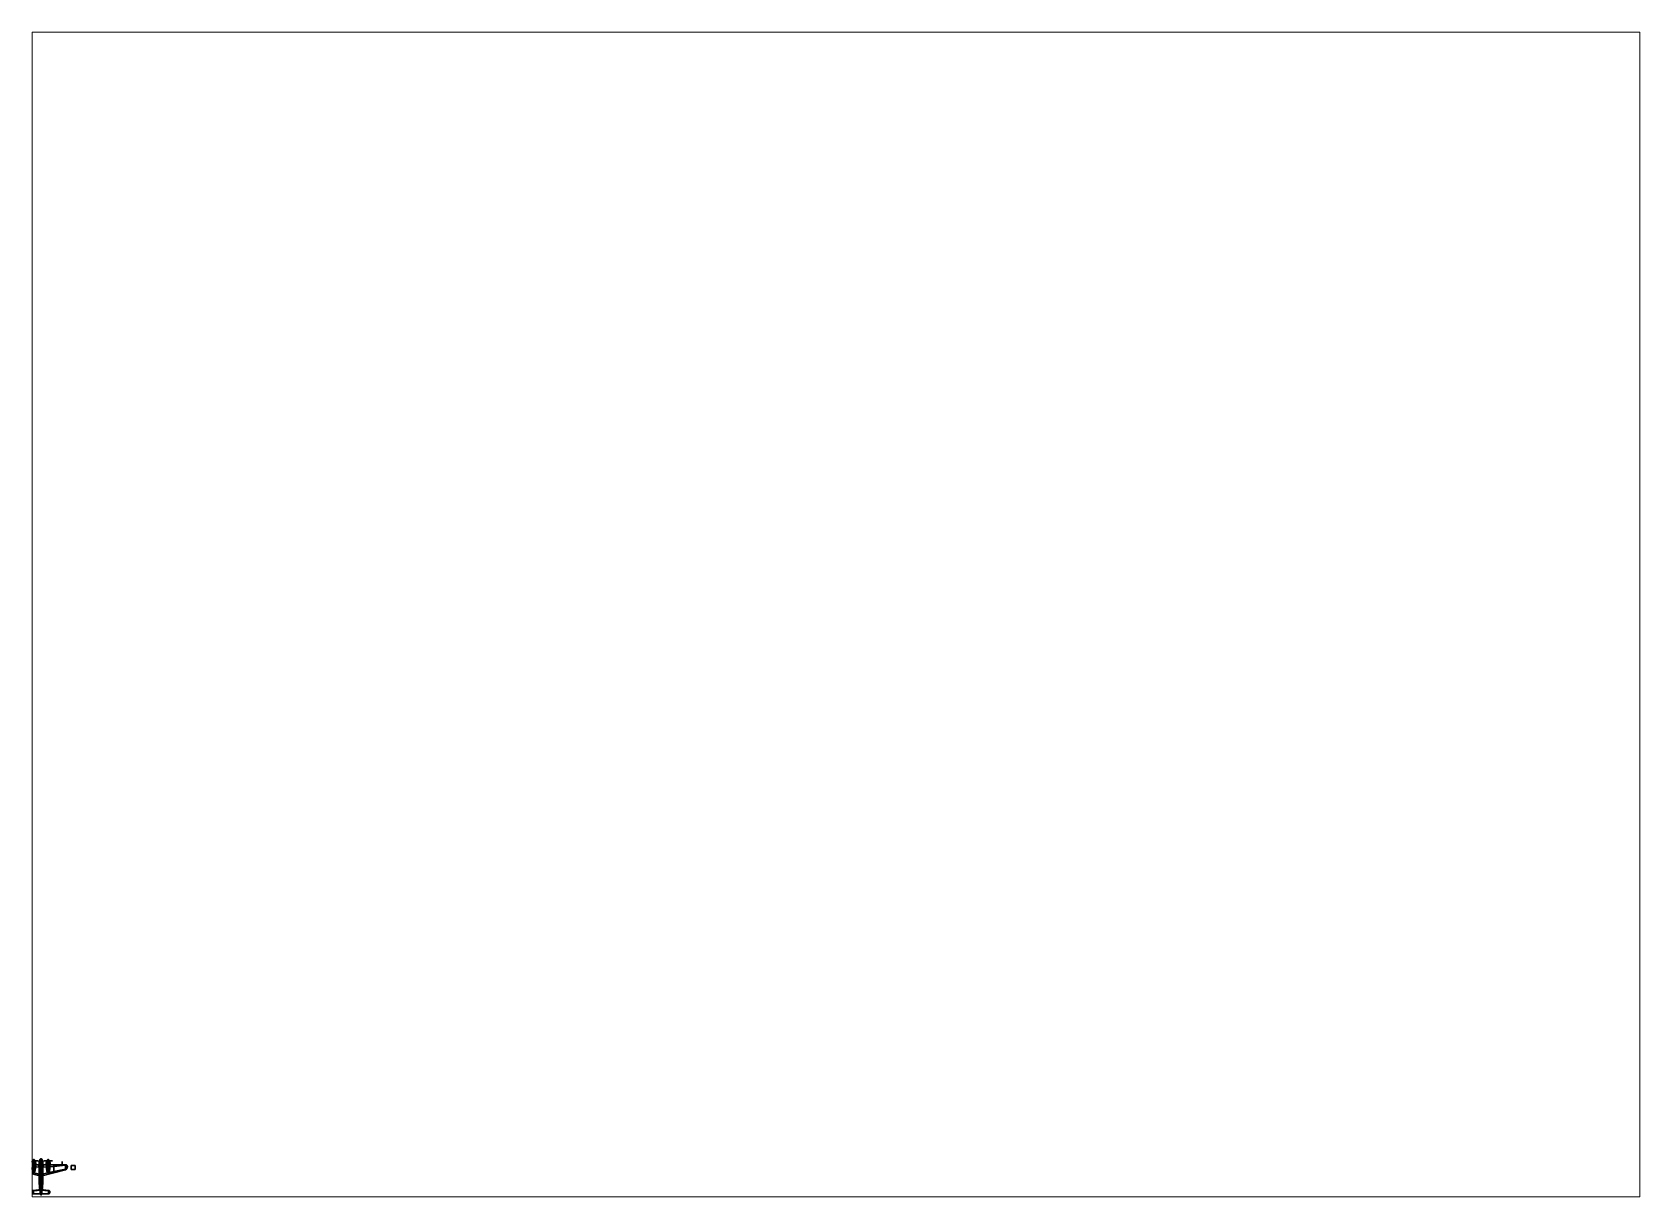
# Paper-space layout 'Layout1' of a CAD drawing. Header units: millimetres. Extents: x 28 to 251, y 20 to 181.
# The model-space entities are those that its viewports show. They can reach past a viewport. Long polylines and large blocks are cut down to what shows.
import ezdxf

# ---------------------------------------------------------------- set-up
doc = ezdxf.new("R2010")
doc.units = ezdxf.units.MM
for name, color, linetype in [('door', 5, 'Continuous'), ('propeller', 1, 'Continuous'), ('shassis', 3, 'Continuous'), ('wheels', 2, 'Continuous'), ('wing1', 1, 'Continuous'), ('wing2', 6, 'Continuous')]:
    doc.layers.add(name, color=color, linetype=linetype)

msp = doc.modelspace()

# ---------------------------------------------------------------- linework, layer by layer
for points in [[(-0.34, 4.61, 1.77), (-0.3, 4.61, 1.72), (-0.46, 4.08, 1.72), (-0.48, 4.08, 1.8)], [(-0.34, 4.61, 1.84), (-0.34, 4.61, 1.77), (-0.48, 4.08, 1.8), (-0.42, 4.08, 1.89)], [(-0.3, 4.61, 1.72), (-0.18, 4.61, 1.68), (-0.38, 4.08, 1.65), (-0.46, 4.08, 1.72)], [(-0.31, 4.61, 1.91), (-0.34, 4.61, 1.84), (-0.42, 4.08, 1.89), (-0.4, 4.08, 1.96)], [(-0.26, 4.61, 1.96), (-0.31, 4.61, 1.91), (-0.4, 4.08, 1.96), (-0.36, 4.08, 2.05)], [(0, 4.08, 1.62), (-0.38, 4.08, 1.65), (-0.18, 4.61, 1.68), (0, 4.61, 1.67)], [(-0.17, 4.61, 2.01), (-0.26, 4.61, 1.96), (-0.36, 4.08, 2.05), (-0.33, 4.08, 2.11)], [(-0.13, 4.75, 1.81), (-0.34, 4.61, 1.84), (-0.31, 4.61, 1.91), (-0.13, 4.75, 1.84)], [(-0.09, 4.75, 1.73), (-0.3, 4.61, 1.72), (-0.34, 4.61, 1.77), (-0.12, 4.75, 1.78)], [(-0.12, 4.75, 1.78), (-0.34, 4.61, 1.77), (-0.34, 4.61, 1.84), (-0.13, 4.75, 1.81)], [(-0.11, 4.61, 2.03), (-0.17, 4.61, 2.01), (-0.33, 4.08, 2.24), (-0.24, 4.08, 2.32)], [(-0.17, 4.61, 2.01), (-0.17, 4.61, 2.01), (-0.33, 4.08, 2.11), (-0.33, 4.08, 2.24)], [(-0.13, 4.75, 1.84), (-0.31, 4.61, 1.91), (-0.26, 4.61, 1.96), (-0.12, 4.75, 1.86)], [(-0.05, 4.75, 1.7), (-0.18, 4.61, 1.68), (-0.3, 4.61, 1.72), (-0.09, 4.75, 1.73)], [(-0.12, 4.75, 1.86), (-0.26, 4.61, 1.96), (-0.17, 4.61, 2.01), (-0.09, 4.75, 1.89)], [(0, 4.61, 2.04), (-0.11, 4.61, 2.03), (-0.24, 4.08, 2.32), (0, 4.08, 2.36)], [(0, 4.75, 1.69), (0, 4.61, 1.67), (-0.18, 4.61, 1.68), (-0.05, 4.75, 1.7)], [(-0.09, 4.75, 1.89), (-0.17, 4.61, 2.01), (-0.11, 4.61, 2.03), (-0.05, 4.75, 1.91)], [(0, 4.81, 1.74), (-0.13, 4.75, 1.81), (-0.13, 4.75, 1.84), (0, 4.81, 1.74)], [(0, 4.81, 1.74), (-0.13, 4.75, 1.84), (-0.12, 4.75, 1.86), (0, 4.81, 1.74)], [(0, 4.81, 1.74), (-0.12, 4.75, 1.78), (-0.13, 4.75, 1.81), (0, 4.81, 1.74)], [(0, 4.81, 1.74), (-0.12, 4.75, 1.86), (-0.09, 4.75, 1.89), (0, 4.81, 1.74)], [(0, 4.81, 1.74), (-0.09, 4.75, 1.73), (-0.12, 4.75, 1.78), (0, 4.81, 1.74)], [(-0.05, 4.75, 1.91), (-0.11, 4.61, 2.03), (0, 4.61, 2.04), (0, 4.75, 1.92)], [(0, 4.81, 1.74), (-0.09, 4.75, 1.89), (-0.05, 4.75, 1.91), (0, 4.81, 1.74)], [(0, 4.81, 1.74), (-0.05, 4.75, 1.7), (-0.09, 4.75, 1.73), (0, 4.81, 1.74)], [(0, 4.81, 1.74), (-0.05, 4.75, 1.91), (0, 4.75, 1.92), (0, 4.81, 1.74)], [(0, 4.81, 1.74), (0, 4.75, 1.69), (-0.05, 4.75, 1.7), (0, 4.81, 1.74)], [(0, 4.81, 1.74), (0, 4.75, 1.92), (0.05, 4.75, 1.91), (0, 4.81, 1.74)], [(0, 4.81, 1.74), (0.05, 4.75, 1.91), (0.09, 4.75, 1.89), (0, 4.81, 1.74)], [(0, 4.81, 1.74), (0.09, 4.75, 1.89), (0.12, 4.75, 1.86), (0, 4.81, 1.74)], [(0, 4.81, 1.74), (0.12, 4.75, 1.86), (0.13, 4.75, 1.84), (0, 4.81, 1.74)], [(0, 4.81, 1.74), (0.13, 4.75, 1.84), (0.13, 4.75, 1.81), (0, 4.81, 1.74)], [(0, 4.81, 1.74), (0.13, 4.75, 1.81), (0.12, 4.75, 1.78), (0, 4.81, 1.74)], [(0, 4.81, 1.74), (0.12, 4.75, 1.78), (0.09, 4.75, 1.73), (0, 4.81, 1.74)], [(0, 4.81, 1.74), (0.09, 4.75, 1.73), (0.05, 4.75, 1.7), (0, 4.81, 1.74)], [(0, 4.81, 1.74), (0.05, 4.75, 1.7), (0, 4.75, 1.69), (0, 4.81, 1.74)], [(0, 4.75, 1.92), (0, 4.61, 2.04), (0.11, 4.61, 2.03), (0.05, 4.75, 1.91)], [(0.05, 4.75, 1.7), (0.18, 4.61, 1.68), (0, 4.61, 1.67), (0, 4.75, 1.69)], [(0, 4.61, 1.67), (0.18, 4.61, 1.68), (0.38, 4.08, 1.65), (0, 4.08, 1.62)], [(0, 4.08, 2.36), (0.24, 4.08, 2.32), (0.11, 4.61, 2.03), (0, 4.61, 2.04)], [(0.05, 4.75, 1.91), (0.11, 4.61, 2.03), (0.17, 4.61, 2.01), (0.09, 4.75, 1.89)], [(0.09, 4.75, 1.73), (0.3, 4.61, 1.72), (0.18, 4.61, 1.68), (0.05, 4.75, 1.7)], [(0.09, 4.75, 1.89), (0.17, 4.61, 2.01), (0.26, 4.61, 1.96), (0.12, 4.75, 1.86)], [(0.12, 4.75, 1.78), (0.34, 4.61, 1.77), (0.3, 4.61, 1.72), (0.09, 4.75, 1.73)], [(0.24, 4.08, 2.32), (0.33, 4.08, 2.24), (0.17, 4.61, 2.01), (0.11, 4.61, 2.03)], [(0.12, 4.75, 1.86), (0.26, 4.61, 1.96), (0.31, 4.61, 1.91), (0.13, 4.75, 1.84)], [(0.13, 4.75, 1.81), (0.34, 4.61, 1.84), (0.34, 4.61, 1.77), (0.12, 4.75, 1.78)], [(0.13, 4.75, 1.84), (0.31, 4.61, 1.91), (0.34, 4.61, 1.84), (0.13, 4.75, 1.81)], [(0.33, 4.08, 2.11), (0.36, 4.08, 2.05), (0.26, 4.61, 1.96), (0.17, 4.61, 2.01)], [(0.33, 4.08, 2.24), (0.33, 4.08, 2.11), (0.17, 4.61, 2.01)], [(0.46, 4.08, 1.72), (0.38, 4.08, 1.65), (0.18, 4.61, 1.68), (0.3, 4.61, 1.72)], [(0.36, 4.08, 2.05), (0.4, 4.08, 1.96), (0.31, 4.61, 1.91), (0.26, 4.61, 1.96)], [(0.48, 4.08, 1.8), (0.46, 4.08, 1.72), (0.3, 4.61, 1.72), (0.34, 4.61, 1.77)], [(0.4, 4.08, 1.96), (0.42, 4.08, 1.89), (0.34, 4.61, 1.84), (0.31, 4.61, 1.91)], [(0.42, 4.08, 1.89), (0.48, 4.08, 1.8), (0.34, 4.61, 1.77), (0.34, 4.61, 1.84)], [(-0.53, 3.31, 1.95), (-0.57, 3.31, 1.88), (-0.57, 2.67, 1.88), (-0.53, 2.67, 1.95)], [(-0.45, 3.31, 1.81), (-0.53, 3.31, 1.81), (-0.57, 3.31, 1.88), (-0.41, 3.31, 1.88)], [(-0.41, 3.31, 1.88), (-0.57, 3.31, 1.88), (-0.53, 3.31, 1.95), (-0.45, 3.31, 1.95)], [(-0.57, 3.31, 1.88), (-0.53, 3.31, 1.81), (-0.53, 2.67, 1.81), (-0.57, 2.67, 1.88)], [(-0.53, 3.31, 1.81), (-0.45, 3.31, 1.81), (-0.45, 2.67, 1.81), (-0.53, 2.67, 1.81)], [(-0.45, 3.31, 1.95), (-0.53, 3.31, 1.95), (-0.53, 2.67, 1.95), (-0.45, 2.67, 1.95)], [(-0.47, 1.36, 1.88), (-0.43, 1.36, 1.62), (-0.49, 0.48, 1.7), (-0.45, 0.48, 1.88)], [(-0.43, 1.36, 1.62), (-0.28, 1.36, 1.56), (-0.28, 0.48, 1.56), (-0.49, 0.48, 1.7)], [(-0.45, 0.48, 1.88), (-0.49, 0.48, 1.7), (-0.35, -1.25, 1.6), (-0.43, -1.25, 1.63)], [(-0.49, 0.48, 1.7), (-0.28, 0.48, 1.56), (-0.22, -1.25, 1.58), (-0.35, -1.25, 1.6)], [(-0.48, 4.08, 1.8), (-0.46, 4.08, 1.72), (-0.43, 3.2, 1.7), (-0.47, 3.2, 1.75)], [(-0.42, 4.08, 1.89), (-0.48, 4.08, 1.8), (-0.47, 3.2, 1.75), (-0.47, 3.2, 1.8)], [(-0.4, 4.08, 1.96), (-0.42, 4.08, 1.89), (-0.47, 3.2, 1.8), (-0.47, 3.2, 1.84)], [(-0.36, 4.08, 2.05), (-0.4, 4.08, 1.96), (-0.47, 3.2, 1.84), (-0.46, 3.2, 1.94)], [(-0.46, 3.2, 1.94), (-0.47, 3.2, 1.84), (-0.45, 2.18, 1.82), (-0.43, 2.18, 2.03)], [(-0.47, 3.2, 1.84), (-0.47, 3.2, 1.8), (-0.47, 2.18, 1.72), (-0.45, 2.18, 1.82)], [(-0.47, 3.2, 1.8), (-0.47, 3.2, 1.75), (-0.47, 2.18, 1.67), (-0.47, 2.18, 1.72)], [(-0.47, 3.2, 1.75), (-0.43, 3.2, 1.7), (-0.43, 2.18, 1.62), (-0.47, 2.18, 1.67)], [(-0.43, 2.18, 2.03), (-0.45, 2.18, 1.82), (-0.45, 1.36, 2.02), (-0.47, 1.36, 2.14)], [(-0.45, 2.18, 1.82), (-0.47, 2.18, 1.72), (-0.44, 1.36, 1.93), (-0.45, 1.36, 2.02)], [(-0.36, 2.18, 2.22), (-0.43, 2.18, 2.03), (-0.47, 1.36, 2.14), (-0.4, 1.36, 2.25)], [(-0.47, 2.18, 1.67), (-0.43, 2.18, 1.62), (-0.43, 1.36, 1.62), (-0.47, 1.36, 1.88)], [(-0.47, 2.18, 1.72), (-0.47, 2.18, 1.67), (-0.47, 1.36, 1.88), (-0.44, 1.36, 1.93)], [(-0.44, 1.36, 1.93), (-0.47, 1.36, 1.88), (-0.45, 0.48, 1.88), (-0.44, 0.48, 1.97)], [(-0.47, 1.36, 2.14), (-0.45, 1.36, 2.02), (-0.46, 0.48, 2.02), (-0.47, 0.48, 2.12)], [(-0.4, 1.36, 2.25), (-0.47, 1.36, 2.14), (-0.47, 0.48, 2.12), (-0.38, 0.48, 2.26)], [(-0.47, 0.48, 2.12), (-0.46, 0.48, 2.02), (-0.46, -1.25, 1.76), (-0.44, -1.25, 1.86)], [(-0.38, 0.48, 2.26), (-0.47, 0.48, 2.12), (-0.44, -1.25, 1.86), (-0.38, -1.25, 2)], [(-0.46, 4.08, 1.72), (-0.38, 4.08, 1.65), (-0.28, 3.2, 1.65), (-0.43, 3.2, 1.7)], [(-0.33, 4.08, 2.11), (-0.36, 4.08, 2.05), (-0.46, 3.2, 1.94), (-0.45, 3.2, 2)], [(-0.45, 3.2, 2), (-0.46, 3.2, 1.94), (-0.43, 2.18, 2.03), (-0.36, 2.18, 2.22)], [(-0.45, 1.36, 2.02), (-0.44, 1.36, 1.93), (-0.44, 0.48, 1.97), (-0.46, 0.48, 2.02)], [(-0.44, 0.48, 1.97), (-0.45, 0.48, 1.88), (-0.43, -1.25, 1.63), (-0.46, -1.25, 1.69)], [(-0.46, 0.48, 2.02), (-0.44, 0.48, 1.97), (-0.46, -1.25, 1.69), (-0.46, -1.25, 1.76)], [(-0.33, 4.08, 2.24), (-0.33, 4.08, 2.11), (-0.45, 3.2, 2), (-0.25, 3.2, 2.27)], [(-0.41, 3.31, 1.88), (-0.45, 3.31, 1.95), (-0.45, 2.67, 1.95), (-0.41, 2.67, 1.88)], [(-0.25, 3.2, 2.27), (-0.45, 3.2, 2), (-0.36, 2.18, 2.22), (-0.31, 2.18, 2.24)], [(-0.43, 3.2, 1.7), (-0.28, 3.2, 1.65), (-0.28, 2.18, 1.56), (-0.43, 2.18, 1.62)], [(-0.43, 2.18, 1.62), (-0.28, 2.18, 1.56), (-0.28, 1.36, 1.56), (-0.43, 1.36, 1.62)], [(-0.31, 2.18, 2.24), (-0.36, 2.18, 2.22), (-0.4, 1.36, 2.25), (-0.29, 1.36, 2.29)], [(-0.29, 1.36, 2.29), (-0.4, 1.36, 2.25), (-0.38, 0.48, 2.26), (-0.29, 0.48, 2.29)], [(0, 3.2, 1.62), (-0.28, 3.2, 1.65), (-0.38, 4.08, 1.65), (0, 4.08, 1.62)], [(-0.29, 0.48, 2.29), (-0.38, 0.48, 2.26), (-0.38, -1.25, 2), (-0.29, -1.25, 2.24)], [(-0.24, 4.08, 2.32), (-0.33, 4.08, 2.24), (-0.25, 3.2, 2.27), (-0.14, 3.2, 2.53)], [(-0.3, 3.5, 2.18), (-0.31, 2.18, 2.24), (-0.15, 2.41, 2.74), (-0.15, 3.5, 2.74)], [(-0.15, 2.41, 2.74), (-0.31, 2.18, 2.24), (-0.29, 1.36, 2.29), (-0.15, 1.36, 2.74)], [(0, 3.56, 2.74), (0, 3.75, 2.36), (-0.3, 3.5, 2.18), (-0.15, 3.5, 2.74)], [(-0.15, 1.36, 2.74), (-0.29, 1.36, 2.29), (-0.29, 0.48, 2.29), (-0.14, 0.48, 2.74)], [(-0.14, 0.48, 2.74), (-0.29, 0.48, 2.29), (-0.29, -1.25, 2.24), (-0.14, -1.25, 2.69)], [(0, 2.18, 1.54), (-0.28, 2.18, 1.56), (-0.28, 3.2, 1.65), (0, 3.2, 1.62)], [(0, 1.36, 1.52), (-0.28, 1.36, 1.56), (-0.28, 2.18, 1.56), (0, 2.18, 1.54)], [(0, 0.48, 1.55), (-0.28, 0.48, 1.56), (-0.28, 1.36, 1.56), (0, 1.36, 1.52)], [(0, -1.25, 1.58), (-0.22, -1.25, 1.58), (-0.28, 0.48, 1.56), (0, 0.48, 1.55)], [(0, 4.08, 2.36), (-0.24, 4.08, 2.32), (-0.14, 3.2, 2.53), (0, 3.2, 2.63)], [(-0.15, 3.5, 2.74), (-0.15, 2.41, 2.74), (0, 2.41, 2.74), (0, 3.56, 2.74)], [(0, 2.41, 2.74), (-0.15, 2.41, 2.74), (-0.15, 1.36, 2.74), (0, 1.36, 2.74)], [(0, 1.36, 2.74), (-0.15, 1.36, 2.74), (-0.14, 0.48, 2.74), (0, 0.48, 2.74)], [(0, 0.48, 2.74), (-0.14, 0.48, 2.74), (-0.14, -1.25, 2.69), (0, -1.25, 2.69)], [(0, 4.08, 1.62), (0.38, 4.08, 1.65), (0.28, 3.2, 1.65), (0, 3.2, 1.62)], [(0, 3.2, 2.63), (0.14, 3.2, 2.53), (0.24, 4.08, 2.32), (0, 4.08, 2.36)], [(0.15, 3.5, 2.74), (0.3, 3.5, 2.18), (0, 3.75, 2.36), (0, 3.56, 2.74)], [(0, 3.56, 2.74), (0, 2.41, 2.74), (0.15, 2.41, 2.74), (0.15, 3.5, 2.74)], [(0, 3.2, 1.62), (0.28, 3.2, 1.65), (0.28, 2.18, 1.56), (0, 2.18, 1.54)], [(0, 1.36, 2.74), (0.15, 1.36, 2.74), (0.15, 2.41, 2.74), (0, 2.41, 2.74)], [(0, 2.18, 1.54), (0.28, 2.18, 1.56), (0.28, 1.36, 1.56), (0, 1.36, 1.52)], [(0, 1.36, 1.52), (0.28, 1.36, 1.56), (0.28, 0.48, 1.56), (0, 0.48, 1.55)], [(0, 0.48, 2.74), (0.14, 0.48, 2.74), (0.15, 1.36, 2.74), (0, 1.36, 2.74)], [(0, 0.48, 1.55), (0.28, 0.48, 1.56), (0.22, -1.25, 1.58), (0, -1.25, 1.58)], [(0, -1.25, 2.69), (0.14, -1.25, 2.69), (0.14, 0.48, 2.74), (0, 0.48, 2.74)], [(0.14, 3.2, 2.53), (0.25, 3.2, 2.27), (0.33, 4.08, 2.24), (0.24, 4.08, 2.32)], [(0.14, 0.48, 2.74), (0.29, 0.48, 2.29), (0.29, 1.36, 2.29), (0.15, 1.36, 2.74)], [(0.14, -1.25, 2.69), (0.29, -1.25, 2.24), (0.29, 0.48, 2.29), (0.14, 0.48, 2.74)], [(0.15, 2.41, 2.74), (0.31, 2.18, 2.24), (0.3, 3.5, 2.18), (0.15, 3.5, 2.74)], [(0.15, 1.36, 2.74), (0.29, 1.36, 2.29), (0.31, 2.18, 2.24), (0.15, 2.41, 2.74)], [(0.35, -1.25, 1.6), (0.22, -1.25, 1.58), (0.28, 0.48, 1.56), (0.49, 0.48, 1.7)], [(0.25, 3.2, 2.27), (0.45, 3.2, 2), (0.33, 4.08, 2.11), (0.33, 4.08, 2.24)], [(0.31, 2.18, 2.24), (0.36, 2.18, 2.22), (0.45, 3.2, 2), (0.25, 3.2, 2.27)], [(0.43, 3.2, 1.7), (0.28, 3.2, 1.65), (0.38, 4.08, 1.65), (0.46, 4.08, 1.72)], [(0.43, 2.18, 1.62), (0.28, 2.18, 1.56), (0.28, 3.2, 1.65), (0.43, 3.2, 1.7)], [(0.43, 1.36, 1.62), (0.28, 1.36, 1.56), (0.28, 2.18, 1.56), (0.43, 2.18, 1.62)], [(0.49, 0.48, 1.7), (0.28, 0.48, 1.56), (0.28, 1.36, 1.56), (0.43, 1.36, 1.62)], [(0.29, 1.36, 2.29), (0.4, 1.36, 2.25), (0.36, 2.18, 2.22), (0.31, 2.18, 2.24)], [(0.29, 0.48, 2.29), (0.38, 0.48, 2.26), (0.4, 1.36, 2.25), (0.29, 1.36, 2.29)], [(0.29, -1.25, 2.24), (0.38, -1.25, 2), (0.38, 0.48, 2.26), (0.29, 0.48, 2.29)], [(0.45, 3.2, 2), (0.46, 3.2, 1.94), (0.36, 4.08, 2.05), (0.33, 4.08, 2.11)], [(0.43, -1.25, 1.63), (0.35, -1.25, 1.6), (0.49, 0.48, 1.7), (0.45, 0.48, 1.88)], [(0.46, 3.2, 1.94), (0.47, 3.2, 1.84), (0.4, 4.08, 1.96), (0.36, 4.08, 2.05)], [(0.36, 2.18, 2.22), (0.43, 2.18, 2.03), (0.46, 3.2, 1.94), (0.45, 3.2, 2)], [(0.4, 1.36, 2.25), (0.47, 1.36, 2.14), (0.43, 2.18, 2.03), (0.36, 2.18, 2.22)], [(0.38, 0.48, 2.26), (0.47, 0.48, 2.12), (0.47, 1.36, 2.14), (0.4, 1.36, 2.25)], [(0.38, -1.25, 2), (0.44, -1.25, 1.86), (0.47, 0.48, 2.12), (0.38, 0.48, 2.26)], [(0.47, 3.2, 1.84), (0.47, 3.2, 1.8), (0.42, 4.08, 1.89), (0.4, 4.08, 1.96)], [(0.45, 3.31, 1.95), (0.41, 3.31, 1.88), (0.41, 2.67, 1.88), (0.45, 2.67, 1.95)], [(0.57, 3.31, 1.88), (0.41, 3.31, 1.88), (0.45, 3.31, 1.95), (0.53, 3.31, 1.95)], [(0.53, 3.31, 1.81), (0.45, 3.31, 1.81), (0.41, 3.31, 1.88), (0.57, 3.31, 1.88)], [(0.47, 3.2, 1.8), (0.47, 3.2, 1.75), (0.48, 4.08, 1.8), (0.42, 4.08, 1.89)], [(0.47, 3.2, 1.75), (0.43, 3.2, 1.7), (0.46, 4.08, 1.72), (0.48, 4.08, 1.8)], [(0.43, 2.18, 2.03), (0.45, 2.18, 1.82), (0.47, 3.2, 1.84), (0.46, 3.2, 1.94)], [(0.47, 2.18, 1.67), (0.43, 2.18, 1.62), (0.43, 3.2, 1.7), (0.47, 3.2, 1.75)], [(0.47, 1.36, 2.14), (0.45, 1.36, 2.02), (0.45, 2.18, 1.82), (0.43, 2.18, 2.03)], [(0.47, 1.36, 1.88), (0.43, 1.36, 1.62), (0.43, 2.18, 1.62), (0.47, 2.18, 1.67)], [(0.45, 0.48, 1.88), (0.49, 0.48, 1.7), (0.43, 1.36, 1.62), (0.47, 1.36, 1.88)], [(0.46, -1.25, 1.69), (0.43, -1.25, 1.63), (0.45, 0.48, 1.88), (0.44, 0.48, 1.97)], [(0.44, 1.36, 1.93), (0.47, 1.36, 1.88), (0.47, 2.18, 1.67), (0.47, 2.18, 1.72)], [(0.45, 1.36, 2.02), (0.44, 1.36, 1.93), (0.47, 2.18, 1.72), (0.45, 2.18, 1.82)], [(0.46, 0.48, 2.02), (0.44, 0.48, 1.97), (0.44, 1.36, 1.93), (0.45, 1.36, 2.02)], [(0.44, 0.48, 1.97), (0.45, 0.48, 1.88), (0.47, 1.36, 1.88), (0.44, 1.36, 1.93)], [(0.46, -1.25, 1.76), (0.46, -1.25, 1.69), (0.44, 0.48, 1.97), (0.46, 0.48, 2.02)], [(0.44, -1.25, 1.86), (0.46, -1.25, 1.76), (0.46, 0.48, 2.02), (0.47, 0.48, 2.12)], [(0.53, 3.31, 1.95), (0.45, 3.31, 1.95), (0.45, 2.67, 1.95), (0.53, 2.67, 1.95)], [(0.45, 3.31, 1.81), (0.53, 3.31, 1.81), (0.53, 2.67, 1.81), (0.45, 2.67, 1.81)], [(0.45, 2.18, 1.82), (0.47, 2.18, 1.72), (0.47, 3.2, 1.8), (0.47, 3.2, 1.84)], [(0.47, 0.48, 2.12), (0.46, 0.48, 2.02), (0.45, 1.36, 2.02), (0.47, 1.36, 2.14)], [(0.47, 2.18, 1.72), (0.47, 2.18, 1.67), (0.47, 3.2, 1.75), (0.47, 3.2, 1.8)], [(0.57, 3.31, 1.88), (0.53, 3.31, 1.95), (0.53, 2.67, 1.95), (0.57, 2.67, 1.88)], [(0.53, 3.31, 1.81), (0.57, 3.31, 1.88), (0.57, 2.67, 1.88), (0.53, 2.67, 1.81)], [(9, 3, 1), (9, 3), (8, 3), (8, 3, 1)], [(9, 3), (9, 2), (8, 2), (8, 3)], [(8, 3), (8, 2), (8, 2, 1), (8, 3, 1)], [(8, 3, 1), (8, 2, 1), (9, 2, 1), (9, 3, 1)], [(8, 2, 1), (8, 2), (9, 2), (9, 2, 1)], [(9, 2, 1), (9, 2), (9, 3), (9, 3, 1)], [(-0.44, -1.25, 1.86), (-0.46, -1.25, 1.76), (-0.37, -2.75, 1.83), (-0.36, -2.75, 1.88)], [(-0.46, -1.25, 1.76), (-0.46, -1.25, 1.69), (-0.36, -2.75, 1.78), (-0.37, -2.75, 1.83)], [(-0.46, -1.25, 1.69), (-0.43, -1.25, 1.63), (-0.34, -2.75, 1.74), (-0.36, -2.75, 1.78)], [(-0.38, -1.25, 2), (-0.44, -1.25, 1.86), (-0.36, -2.75, 1.88), (-0.31, -2.75, 2.07)], [(-0.43, -1.25, 1.63), (-0.35, -1.25, 1.6), (-0.29, -2.75, 1.7), (-0.34, -2.75, 1.74)], [(-0.29, -1.25, 2.24), (-0.38, -1.25, 2), (-0.31, -2.75, 2.07), (-0.17, -2.75, 2.49)], [(-0.37, -2.75, 1.83), (-0.36, -2.75, 1.78), (-0.21, -3.9, 2.06), (-0.22, -3.9, 2.17)], [(-0.36, -2.75, 1.88), (-0.37, -2.75, 1.83), (-0.22, -3.9, 2.17), (-0.2, -3.9, 2.25)], [(-0.36, -2.75, 1.78), (-0.34, -2.75, 1.74), (-0.18, -3.9, 1.94), (-0.21, -3.9, 2.06)], [(-0.31, -2.75, 2.07), (-0.36, -2.75, 1.88), (-0.2, -3.9, 2.25), (-0.17, -3.9, 2.33)], [(-0.35, -1.25, 1.6), (-0.22, -1.25, 1.58), (-0.22, -2.75, 1.69), (-0.29, -2.75, 1.7)], [(-0.34, -2.75, 1.74), (-0.29, -2.75, 1.7), (-0.08, -3.9, 1.84), (-0.18, -3.9, 1.94)], [(-0.17, -2.75, 2.49), (-0.31, -2.75, 2.07), (-0.17, -3.9, 2.33), (-0.11, -3.9, 2.39)], [(-0.14, -1.25, 2.69), (-0.29, -1.25, 2.24), (-0.17, -2.75, 2.49), (-0.08, -2.75, 2.56)], [(-0.29, -2.75, 1.7), (-0.22, -2.75, 1.69), (-0.03, -3.9, 1.82), (-0.08, -3.9, 1.84)], [(0, -2.75, 1.68), (-0.22, -2.75, 1.69), (-0.22, -1.25, 1.58), (0, -1.25, 1.58)], [(0, -3.9, 1.82), (-0.03, -3.9, 1.82), (-0.22, -2.75, 1.69), (0, -2.75, 1.68)], [(-0.2, -3.9, 2.25), (-0.22, -3.9, 2.17), (-0.13, -4.54, 2.12), (-0.13, -4.54, 2.16)], [(-0.22, -3.9, 2.17), (-0.21, -3.9, 2.06), (-0.13, -4.54, 2.08), (-0.13, -4.54, 2.12)], [(-0.21, -3.9, 2.06), (-0.18, -3.9, 1.94), (-0.11, -4.54, 2.04), (-0.13, -4.54, 2.08)], [(-0.17, -3.9, 2.33), (-0.2, -3.9, 2.25), (-0.13, -4.54, 2.16), (-0.11, -4.54, 2.2)], [(-0.18, -3.9, 1.94), (-0.08, -3.9, 1.84), (-0.08, -4.54, 2.01), (-0.11, -4.54, 2.04)], [(-0.08, -2.75, 2.56), (-0.17, -2.75, 2.49), (-0.11, -3.9, 2.39), (-0.06, -3.9, 2.42)], [(-0.11, -3.9, 2.39), (-0.17, -3.9, 2.33), (-0.11, -4.54, 2.2), (-0.08, -4.54, 2.23)], [(0, -1.25, 2.69), (-0.14, -1.25, 2.69), (-0.08, -2.75, 2.56), (0, -2.75, 2.56)], [(-0.06, -3.9, 2.42), (-0.11, -3.9, 2.39), (-0.08, -4.54, 2.23), (-0.04, -4.54, 2.25)], [(0, -3.27, 3.44), (0, -2.87, 2.24), (-0.09, -2.97, 2.24), (-0.06, -3.37, 3.44)], [(-0.09, -2.97, 2.24), (-0.09, -4.46, 2.24), (-0.06, -4.26, 3.44), (-0.06, -3.37, 3.44)], [(0, -2.75, 2.56), (-0.08, -2.75, 2.56), (-0.06, -3.9, 2.42), (0, -3.9, 2.42)], [(-0.08, -3.9, 1.84), (-0.03, -3.9, 1.82), (-0.04, -4.54, 1.99), (-0.08, -4.54, 2.01)], [(0, -3.37, 3.7), (0, -3.27, 3.44), (-0.06, -3.37, 3.44), (-0.05, -3.42, 3.7)], [(-0.06, -3.37, 3.44), (-0.06, -4.26, 3.44), (-0.05, -4.22, 3.7), (-0.05, -3.42, 3.7)], [(0, -3.9, 2.42), (-0.06, -3.9, 2.42), (-0.04, -4.54, 2.25), (0, -4.54, 2.26)], [(-0.05, -4.22, 3.7), (-0.06, -4.26, 3.44), (0, -4.36, 3.44), (0, -4.32, 3.7)], [(0, -3.41, 3.8), (0, -3.37, 3.7), (-0.05, -3.42, 3.7), (-0.05, -3.46, 3.8)], [(0, -3.55, 3.94), (0, -3.41, 3.8), (-0.05, -3.46, 3.8), (-0.03, -3.6, 3.94)], [(-0.05, -3.42, 3.7), (-0.05, -4.22, 3.7), (-0.05, -4.18, 3.8), (-0.05, -3.46, 3.8)], [(-0.05, -3.46, 3.8), (-0.05, -4.18, 3.8), (-0.03, -4.09, 3.94), (-0.03, -3.6, 3.94)], [(-0.03, -4.09, 3.94), (-0.05, -4.18, 3.8), (0, -4.28, 3.8), (0, -4.14, 3.94)], [(-0.05, -4.18, 3.8), (-0.05, -4.22, 3.7), (0, -4.32, 3.7), (0, -4.28, 3.8)], [(-0.03, -3.9, 1.82), (0, -3.9, 1.82), (0, -4.54, 1.98), (-0.04, -4.54, 1.99)], [(0, -3.72, 3.99), (0, -3.55, 3.94), (-0.03, -3.6, 3.94), (-0.03, -3.72, 3.96)], [(-0.03, -3.6, 3.94), (-0.03, -4.09, 3.94), (-0.03, -3.94, 3.96), (-0.03, -3.72, 3.96)], [(-0.03, -3.72, 3.96), (-0.03, -3.94, 3.96), (0, -3.94, 3.99), (0, -3.72, 3.99)], [(-0.03, -3.94, 3.96), (-0.03, -4.09, 3.94), (0, -4.14, 3.94), (0, -3.94, 3.99)], [(-0.01, -0.12, 2.72), (-0.01, -0.12, 2.7), (-0.01, -3.7, 3.93), (-0.01, -3.69, 3.95)], [(-0.01, -0.12, 2.7), (0.01, -0.12, 2.71), (0.01, -3.69, 3.94), (-0.01, -3.7, 3.93)], [(0.01, -0.12, 2.71), (-0.01, -0.12, 2.72), (-0.01, -3.69, 3.95), (0.01, -3.69, 3.94)], [(0, -1.25, 1.58), (0.22, -1.25, 1.58), (0.22, -2.75, 1.69), (0, -2.75, 1.68)], [(0, -2.75, 2.56), (0.08, -2.75, 2.56), (0.14, -1.25, 2.69), (0, -1.25, 2.69)], [(0, -2.75, 1.68), (0.22, -2.75, 1.69), (0.03, -3.9, 1.82), (0, -3.9, 1.82)], [(0, -3.9, 2.42), (0.06, -3.9, 2.42), (0.08, -2.75, 2.56), (0, -2.75, 2.56)], [(0.06, -3.37, 3.44), (0.09, -2.97, 2.24), (0, -2.87, 2.24), (0, -3.27, 3.44)], [(0.05, -3.42, 3.7), (0.06, -3.37, 3.44), (0, -3.27, 3.44), (0, -3.37, 3.7)], [(0.05, -3.46, 3.8), (0.05, -3.42, 3.7), (0, -3.37, 3.7), (0, -3.41, 3.8)], [(0.03, -3.6, 3.94), (0.05, -3.46, 3.8), (0, -3.41, 3.8), (0, -3.55, 3.94)], [(0.03, -3.72, 3.96), (0.03, -3.6, 3.94), (0, -3.55, 3.94), (0, -3.72, 3.99)], [(0, -3.72, 3.99), (0, -3.94, 3.99), (0.03, -3.94, 3.96), (0.03, -3.72, 3.96)], [(0.06, -3.9, 2.42), (0, -3.9, 2.42), (0, -4.54, 2.26), (0.04, -4.54, 2.25)], [(0, -3.9, 1.82), (0.03, -3.9, 1.82), (0.04, -4.54, 1.99), (0, -4.54, 1.98)], [(0, -3.94, 3.99), (0, -4.14, 3.94), (0.03, -4.09, 3.94), (0.03, -3.94, 3.96)], [(0, -4.14, 3.94), (0, -4.28, 3.8), (0.05, -4.18, 3.8), (0.03, -4.09, 3.94)], [(0, -4.28, 3.8), (0, -4.32, 3.7), (0.05, -4.22, 3.7), (0.05, -4.18, 3.8)], [(0, -4.32, 3.7), (0, -4.36, 3.44), (0.06, -4.26, 3.44), (0.05, -4.22, 3.7)], [(0.08, -3.9, 1.84), (0.03, -3.9, 1.82), (0.22, -2.75, 1.69), (0.29, -2.75, 1.7)], [(0.03, -4.09, 3.94), (0.05, -4.18, 3.8), (0.05, -3.46, 3.8), (0.03, -3.6, 3.94)], [(0.03, -3.94, 3.96), (0.03, -4.09, 3.94), (0.03, -3.6, 3.94), (0.03, -3.72, 3.96)], [(0.03, -3.9, 1.82), (0.08, -3.9, 1.84), (0.08, -4.54, 2.01), (0.04, -4.54, 1.99)], [(0.11, -3.9, 2.39), (0.06, -3.9, 2.42), (0.04, -4.54, 2.25), (0.08, -4.54, 2.23)], [(0.05, -4.22, 3.7), (0.06, -4.26, 3.44), (0.06, -3.37, 3.44), (0.05, -3.42, 3.7)], [(0.05, -4.18, 3.8), (0.05, -4.22, 3.7), (0.05, -3.42, 3.7), (0.05, -3.46, 3.8)], [(0.06, -3.9, 2.42), (0.11, -3.9, 2.39), (0.17, -2.75, 2.49), (0.08, -2.75, 2.56)], [(0.06, -4.26, 3.44), (0.09, -4.46, 2.24), (0.09, -2.97, 2.24), (0.06, -3.37, 3.44)], [(0.08, -2.75, 2.56), (0.17, -2.75, 2.49), (0.29, -1.25, 2.24), (0.14, -1.25, 2.69)], [(0.18, -3.9, 1.94), (0.08, -3.9, 1.84), (0.29, -2.75, 1.7), (0.34, -2.75, 1.74)], [(0.17, -3.9, 2.33), (0.11, -3.9, 2.39), (0.08, -4.54, 2.23), (0.11, -4.54, 2.2)], [(0.08, -3.9, 1.84), (0.18, -3.9, 1.94), (0.11, -4.54, 2.04), (0.08, -4.54, 2.01)], [(0.11, -3.9, 2.39), (0.17, -3.9, 2.33), (0.31, -2.75, 2.07), (0.17, -2.75, 2.49)], [(0.2, -3.9, 2.25), (0.17, -3.9, 2.33), (0.11, -4.54, 2.2), (0.13, -4.54, 2.16)], [(0.18, -3.9, 1.94), (0.21, -3.9, 2.06), (0.13, -4.54, 2.08), (0.11, -4.54, 2.04)], [(0.22, -3.9, 2.17), (0.2, -3.9, 2.25), (0.13, -4.54, 2.16), (0.13, -4.54, 2.12)], [(0.21, -3.9, 2.06), (0.22, -3.9, 2.17), (0.13, -4.54, 2.12), (0.13, -4.54, 2.08)], [(0.17, -2.75, 2.49), (0.31, -2.75, 2.07), (0.38, -1.25, 2), (0.29, -1.25, 2.24)], [(0.17, -3.9, 2.33), (0.2, -3.9, 2.25), (0.36, -2.75, 1.88), (0.31, -2.75, 2.07)], [(0.21, -3.9, 2.06), (0.18, -3.9, 1.94), (0.34, -2.75, 1.74), (0.36, -2.75, 1.78)], [(0.2, -3.9, 2.25), (0.22, -3.9, 2.17), (0.37, -2.75, 1.83), (0.36, -2.75, 1.88)], [(0.22, -3.9, 2.17), (0.21, -3.9, 2.06), (0.36, -2.75, 1.78), (0.37, -2.75, 1.83)], [(0.29, -2.75, 1.7), (0.22, -2.75, 1.69), (0.22, -1.25, 1.58), (0.35, -1.25, 1.6)], [(0.34, -2.75, 1.74), (0.29, -2.75, 1.7), (0.35, -1.25, 1.6), (0.43, -1.25, 1.63)], [(0.31, -2.75, 2.07), (0.36, -2.75, 1.88), (0.44, -1.25, 1.86), (0.38, -1.25, 2)], [(0.36, -2.75, 1.78), (0.34, -2.75, 1.74), (0.43, -1.25, 1.63), (0.46, -1.25, 1.69)], [(0.36, -2.75, 1.88), (0.37, -2.75, 1.83), (0.46, -1.25, 1.76), (0.44, -1.25, 1.86)], [(0.37, -2.75, 1.83), (0.36, -2.75, 1.78), (0.46, -1.25, 1.69), (0.46, -1.25, 1.76)], [(-0.08, -4.54, 2.23), (-0.13, -4.54, 2.16), (0, -4.81, 2.12)], [(-0.13, -4.54, 2.16), (-0.13, -4.54, 2.08), (0, -4.81, 2.12)], [(-0.13, -4.54, 2.08), (-0.08, -4.54, 2.01), (0, -4.81, 2.12)], [(-0.06, -4.26, 3.44), (-0.09, -4.46, 2.24), (0, -4.56, 2.24), (0, -4.36, 3.44)], [(0, -4.54, 2.26), (-0.08, -4.54, 2.23), (0, -4.81, 2.12)], [(-0.08, -4.54, 2.01), (0, -4.54, 1.98), (0, -4.81, 2.12)], [(0, -4.36, 3.44), (0, -4.56, 2.24), (0.09, -4.46, 2.24), (0.06, -4.26, 3.44)], [(0.13, -4.54, 2.16), (0.08, -4.54, 2.23), (0, -4.81, 2.12)], [(0.08, -4.54, 2.23), (0, -4.54, 2.26), (0, -4.81, 2.12)], [(0, -4.54, 1.98), (0.08, -4.54, 2.01), (0, -4.81, 2.12)], [(0.08, -4.54, 2.01), (0.13, -4.54, 2.08), (0, -4.81, 2.12)], [(0.13, -4.54, 2.08), (0.13, -4.54, 2.16), (0, -4.81, 2.12)]]:
    msp.add_3dface(points)
at = {"layer": 'door'}
for points in [[(-2.23, 3.13, 1.54), (-2.23, 3.13, 1.19), (-2.23, 2.81, 1.19), (-2.23, 2.81, 1.54)], [(-2.2, 2.31, 1.2), (-2.2, 2.31, 1.53), (-2.23, 2.81, 1.54), (-2.23, 2.81, 1.19)], [(-2.09, 1.42, 1.25), (-2.09, 1.42, 1.48), (-2.2, 2.31, 1.53), (-2.2, 2.31, 1.2)], [(2.09, 1.42, 1.25), (2.09, 1.42, 1.48), (2.2, 2.31, 1.53), (2.2, 2.31, 1.2)], [(2.2, 2.31, 1.2), (2.2, 2.31, 1.53), (2.23, 2.81, 1.54), (2.23, 2.81, 1.19)], [(2.23, 3.13, 1.54), (2.23, 3.13, 1.19), (2.23, 2.81, 1.19), (2.23, 2.81, 1.54)]]:
    msp.add_3dface(points, dxfattribs=at)
at = {"layer": 'propeller'}
for points in [[(-3.02, 4.25, 1.23), (-3, 4.25, 1.28), (-2.65, 4.25, 1.32), (-2.96, 4.25, 1.19)], [(-3, 4.25, 1.28), (-2.74, 4.25, 1.46), (-2.34, 4.25, 1.5), (-2.65, 4.25, 1.32)], [(-2.74, 4.25, 1.46), (-2.38, 4.25, 1.67), (-2.18, 4.25, 1.65), (-2.34, 4.25, 1.5)], [(-2.38, 4.25, 1.67), (-2.07, 4.25, 1.82), (-2.03, 4.25, 1.76), (-2.18, 4.25, 1.65)], [(-2.09, 4.42, 1.89), (-2, 4.42, 1.73), (-2.03, 4.13, 1.66), (-2.16, 4.13, 1.89)], [(-2, 4.42, 2.05), (-2.09, 4.42, 1.89), (-2.16, 4.13, 1.89), (-2.03, 4.13, 2.12)], [(-1.98, 4.52, 1.75), (-2, 4.42, 1.73), (-2.09, 4.42, 1.89), (-2.06, 4.52, 1.89)], [(-2.06, 4.52, 1.89), (-2.09, 4.42, 1.89), (-2, 4.42, 2.05), (-1.98, 4.52, 2.03)], [(-1.95, 4.58, 1.81), (-1.98, 4.52, 1.75), (-2.06, 4.52, 1.89), (-2, 4.58, 1.89)], [(-2, 4.58, 1.89), (-2.06, 4.52, 1.89), (-1.98, 4.52, 2.03), (-1.95, 4.58, 1.97)], [(-2, 4.42, 1.73), (-1.8, 4.42, 1.73), (-1.77, 4.13, 1.66), (-2.03, 4.13, 1.66)], [(-1.8, 4.42, 2.05), (-2, 4.42, 2.05), (-2.03, 4.13, 2.12), (-1.77, 4.13, 2.12)], [(-1.85, 4.25, 2.83), (-1.85, 4.25, 2.42), (-1.97, 4.25, 2.25), (-2.02, 4.25, 2.47)], [(-1.88, 4.25, 3.15), (-1.85, 4.25, 2.83), (-2.02, 4.25, 2.47), (-2.02, 4.25, 2.83)], [(-1.91, 4.25, 3.19), (-1.88, 4.25, 3.15), (-2.02, 4.25, 2.83), (-1.97, 4.25, 3.16)], [(-1.9, 4.61, 1.89), (-1.95, 4.58, 1.81), (-2, 4.58, 1.89), (-1.9, 4.61, 1.89)], [(-1.9, 4.61, 1.89), (-2, 4.58, 1.89), (-1.95, 4.58, 1.97), (-1.9, 4.61, 1.89)], [(-1.98, 4.52, 2.03), (-2, 4.42, 2.05), (-1.8, 4.42, 2.05), (-1.82, 4.52, 2.03)], [(-1.82, 4.52, 1.75), (-1.8, 4.42, 1.73), (-2, 4.42, 1.73), (-1.98, 4.52, 1.75)], [(-1.85, 4.58, 1.81), (-1.82, 4.52, 1.75), (-1.98, 4.52, 1.75), (-1.95, 4.58, 1.81)], [(-1.95, 4.58, 1.97), (-1.98, 4.52, 2.03), (-1.82, 4.52, 2.03), (-1.85, 4.58, 1.97)], [(-1.85, 4.25, 2.42), (-1.88, 4.25, 2.07), (-1.95, 4.25, 2.07), (-1.97, 4.25, 2.25)], [(-1.9, 4.61, 1.89), (-1.85, 4.58, 1.81), (-1.95, 4.58, 1.81), (-1.9, 4.61, 1.89)], [(-1.9, 4.61, 1.89), (-1.95, 4.58, 1.97), (-1.85, 4.58, 1.97), (-1.9, 4.61, 1.89)], [(-1.9, 4.61, 1.89), (-1.8, 4.58, 1.89), (-1.85, 4.58, 1.81), (-1.9, 4.61, 1.89)], [(-1.9, 4.61, 1.89), (-1.85, 4.58, 1.97), (-1.8, 4.58, 1.89), (-1.9, 4.61, 1.89)], [(-1.8, 4.58, 1.89), (-1.74, 4.52, 1.89), (-1.82, 4.52, 1.75), (-1.85, 4.58, 1.81)], [(-1.85, 4.58, 1.97), (-1.82, 4.52, 2.03), (-1.74, 4.52, 1.89), (-1.8, 4.58, 1.89)], [(-1.74, 4.52, 1.89), (-1.71, 4.42, 1.89), (-1.8, 4.42, 1.73), (-1.82, 4.52, 1.75)], [(-1.82, 4.52, 2.03), (-1.8, 4.42, 2.05), (-1.71, 4.42, 1.89), (-1.74, 4.52, 1.89)], [(-1.8, 4.42, 1.73), (-1.71, 4.42, 1.89), (-1.64, 4.13, 1.89), (-1.77, 4.13, 1.66)], [(-1.71, 4.42, 1.89), (-1.8, 4.42, 2.05), (-1.77, 4.13, 2.12), (-1.64, 4.13, 1.89)], [(-1.47, 4.25, 1.58), (-1.75, 4.25, 1.78), (-1.72, 4.25, 1.84), (-1.55, 4.25, 1.77)], [(-1.11, 4.25, 1.38), (-1.47, 4.25, 1.58), (-1.55, 4.25, 1.77), (-1.34, 4.25, 1.7)], [(-0.82, 4.25, 1.24), (-1.11, 4.25, 1.38), (-1.34, 4.25, 1.7), (-1.03, 4.25, 1.52)], [(-0.77, 4.25, 1.25), (-0.82, 4.25, 1.24), (-1.03, 4.25, 1.52), (-0.77, 4.25, 1.32)], [(0.78, 4.25, 1.23), (0.8, 4.25, 1.28), (1.15, 4.25, 1.32), (0.84, 4.25, 1.19)], [(0.8, 4.25, 1.28), (1.06, 4.25, 1.46), (1.46, 4.25, 1.5), (1.15, 4.25, 1.32)], [(1.06, 4.25, 1.46), (1.42, 4.25, 1.67), (1.62, 4.25, 1.65), (1.46, 4.25, 1.5)], [(1.42, 4.25, 1.67), (1.73, 4.25, 1.82), (1.77, 4.25, 1.76), (1.62, 4.25, 1.65)], [(1.71, 4.42, 1.89), (1.8, 4.42, 1.73), (1.77, 4.13, 1.66), (1.64, 4.13, 1.89)], [(1.8, 4.42, 2.05), (1.71, 4.42, 1.89), (1.64, 4.13, 1.89), (1.77, 4.13, 2.12)], [(1.82, 4.52, 1.75), (1.8, 4.42, 1.73), (1.71, 4.42, 1.89), (1.74, 4.52, 1.89)], [(1.74, 4.52, 1.89), (1.71, 4.42, 1.89), (1.8, 4.42, 2.05), (1.82, 4.52, 2.03)], [(1.85, 4.58, 1.81), (1.82, 4.52, 1.75), (1.74, 4.52, 1.89), (1.8, 4.58, 1.89)], [(1.8, 4.58, 1.89), (1.74, 4.52, 1.89), (1.82, 4.52, 2.03), (1.85, 4.58, 1.97)], [(1.8, 4.42, 1.73), (2, 4.42, 1.73), (2.03, 4.13, 1.66), (1.77, 4.13, 1.66)], [(2, 4.42, 2.05), (1.8, 4.42, 2.05), (1.77, 4.13, 2.12), (2.03, 4.13, 2.12)], [(1.95, 4.25, 2.83), (1.95, 4.25, 2.42), (1.83, 4.25, 2.25), (1.78, 4.25, 2.47)], [(1.92, 4.25, 3.15), (1.95, 4.25, 2.83), (1.78, 4.25, 2.47), (1.78, 4.25, 2.83)], [(1.89, 4.25, 3.19), (1.92, 4.25, 3.15), (1.78, 4.25, 2.83), (1.83, 4.25, 3.16)], [(1.9, 4.61, 1.89), (1.85, 4.58, 1.81), (1.8, 4.58, 1.89), (1.9, 4.61, 1.89)], [(1.9, 4.61, 1.89), (1.8, 4.58, 1.89), (1.85, 4.58, 1.97), (1.9, 4.61, 1.89)], [(1.82, 4.52, 2.03), (1.8, 4.42, 2.05), (2, 4.42, 2.05), (1.98, 4.52, 2.03)], [(1.98, 4.52, 1.75), (2, 4.42, 1.73), (1.8, 4.42, 1.73), (1.82, 4.52, 1.75)], [(1.95, 4.58, 1.81), (1.98, 4.52, 1.75), (1.82, 4.52, 1.75), (1.85, 4.58, 1.81)], [(1.85, 4.58, 1.97), (1.82, 4.52, 2.03), (1.98, 4.52, 2.03), (1.95, 4.58, 1.97)], [(1.95, 4.25, 2.42), (1.92, 4.25, 2.07), (1.85, 4.25, 2.07), (1.83, 4.25, 2.25)], [(1.9, 4.61, 1.89), (1.95, 4.58, 1.81), (1.85, 4.58, 1.81), (1.9, 4.61, 1.89)], [(1.9, 4.61, 1.89), (1.85, 4.58, 1.97), (1.95, 4.58, 1.97), (1.9, 4.61, 1.89)], [(1.9, 4.61, 1.89), (2, 4.58, 1.89), (1.95, 4.58, 1.81), (1.9, 4.61, 1.89)], [(1.9, 4.61, 1.89), (1.95, 4.58, 1.97), (2, 4.58, 1.89), (1.9, 4.61, 1.89)], [(2, 4.58, 1.89), (2.06, 4.52, 1.89), (1.98, 4.52, 1.75), (1.95, 4.58, 1.81)], [(1.95, 4.58, 1.97), (1.98, 4.52, 2.03), (2.06, 4.52, 1.89), (2, 4.58, 1.89)], [(2.06, 4.52, 1.89), (2.09, 4.42, 1.89), (2, 4.42, 1.73), (1.98, 4.52, 1.75)], [(1.98, 4.52, 2.03), (2, 4.42, 2.05), (2.09, 4.42, 1.89), (2.06, 4.52, 1.89)], [(2, 4.42, 1.73), (2.09, 4.42, 1.89), (2.16, 4.13, 1.89), (2.03, 4.13, 1.66)], [(2.09, 4.42, 1.89), (2, 4.42, 2.05), (2.03, 4.13, 2.12), (2.16, 4.13, 1.89)], [(2.33, 4.25, 1.58), (2.05, 4.25, 1.78), (2.08, 4.25, 1.84), (2.25, 4.25, 1.77)], [(2.69, 4.25, 1.38), (2.33, 4.25, 1.58), (2.25, 4.25, 1.77), (2.46, 4.25, 1.7)], [(2.98, 4.25, 1.24), (2.69, 4.25, 1.38), (2.46, 4.25, 1.7), (2.77, 4.25, 1.52)], [(3.03, 4.25, 1.25), (2.98, 4.25, 1.24), (2.77, 4.25, 1.52), (3.03, 4.25, 1.32)]]:
    msp.add_3dface(points, dxfattribs=at)
at = {"layer": 'shassis'}
for points in [[(-2.02, 2.79, 0.4), (-2.02, 3.03, 0.4), (-2.02, 2.97, 0.3), (-2.02, 2.85, 0.3)], [(-2.02, 2.85, 0.5), (-2.02, 2.97, 0.5), (-2.02, 3.03, 0.4), (-2.02, 2.79, 0.4)], [(-1.7, 3.03, 0.4), (-1.7, 2.97, 0.3), (-2.02, 2.97, 0.3), (-2.02, 3.03, 0.4)], [(-1.7, 2.97, 0.5), (-1.7, 3.03, 0.4), (-2.02, 3.03, 0.4), (-2.02, 2.97, 0.5)], [(-1.7, 2.97, 0.3), (-1.7, 2.85, 0.3), (-2.02, 2.85, 0.3), (-2.02, 2.97, 0.3)], [(-1.7, 2.85, 0.5), (-1.7, 2.97, 0.5), (-2.02, 2.97, 0.5), (-2.02, 2.85, 0.5)], [(-1.7, 2.85, 0.3), (-1.7, 2.79, 0.4), (-2.02, 2.79, 0.4), (-2.02, 2.85, 0.3)], [(-1.7, 2.79, 0.4), (-1.7, 2.85, 0.5), (-2.02, 2.85, 0.5), (-2.02, 2.79, 0.4)], [(-1.84, 2.97, 0.5), (-1.9, 2.91, 0.5), (-1.9, 2.87, 0.81), (-1.84, 2.94, 0.81)], [(-1.84, 2.94, 0.81), (-1.9, 2.87, 0.81), (-1.9, 2.7, 1.61), (-1.84, 2.77, 1.61)], [(-1.9, 2.91, 0.5), (-1.84, 2.85, 0.5), (-1.84, 2.8, 0.81), (-1.9, 2.87, 0.81)], [(-1.9, 2.87, 0.81), (-1.84, 2.8, 0.81), (-1.84, 2.64, 1.61), (-1.9, 2.7, 1.61)], [(-1.78, 2.91, 0.5), (-1.84, 2.97, 0.5), (-1.84, 2.94, 0.81), (-1.78, 2.87, 0.81)], [(-1.78, 2.87, 0.81), (-1.84, 2.94, 0.81), (-1.84, 2.77, 1.61), (-1.78, 2.7, 1.61)], [(-1.84, 2.85, 0.5), (-1.78, 2.91, 0.5), (-1.78, 2.87, 0.81), (-1.84, 2.8, 0.81)], [(-1.84, 2.8, 0.81), (-1.78, 2.87, 0.81), (-1.78, 2.7, 1.61), (-1.84, 2.64, 1.61)], [(-1.7, 2.85, 0.3), (-1.7, 2.97, 0.3), (-1.7, 3.03, 0.4), (-1.7, 2.79, 0.4)], [(-1.7, 2.79, 0.4), (-1.7, 3.03, 0.4), (-1.7, 2.97, 0.5), (-1.7, 2.85, 0.5)], [(2.02, 2.97, 0.5), (2.02, 3.03, 0.4), (1.7, 3.03, 0.4), (1.7, 2.97, 0.5)], [(2.02, 3.03, 0.4), (2.02, 2.97, 0.3), (1.7, 2.97, 0.3), (1.7, 3.03, 0.4)], [(1.7, 2.85, 0.5), (1.7, 2.97, 0.5), (1.7, 3.03, 0.4), (1.7, 2.79, 0.4)], [(1.7, 2.79, 0.4), (1.7, 3.03, 0.4), (1.7, 2.97, 0.3), (1.7, 2.85, 0.3)], [(2.02, 2.85, 0.5), (2.02, 2.97, 0.5), (1.7, 2.97, 0.5), (1.7, 2.85, 0.5)], [(2.02, 2.97, 0.3), (2.02, 2.85, 0.3), (1.7, 2.85, 0.3), (1.7, 2.97, 0.3)], [(2.02, 2.79, 0.4), (2.02, 2.85, 0.5), (1.7, 2.85, 0.5), (1.7, 2.79, 0.4)], [(2.02, 2.85, 0.3), (2.02, 2.79, 0.4), (1.7, 2.79, 0.4), (1.7, 2.85, 0.3)], [(1.84, 2.97, 0.5), (1.78, 2.91, 0.5), (1.78, 2.87, 0.81), (1.84, 2.94, 0.81)], [(1.84, 2.94, 0.81), (1.78, 2.87, 0.81), (1.78, 2.7, 1.61), (1.84, 2.77, 1.61)], [(1.78, 2.91, 0.5), (1.84, 2.85, 0.5), (1.84, 2.8, 0.81), (1.78, 2.87, 0.81)], [(1.78, 2.87, 0.81), (1.84, 2.8, 0.81), (1.84, 2.64, 1.61), (1.78, 2.7, 1.61)], [(1.9, 2.91, 0.5), (1.84, 2.97, 0.5), (1.84, 2.94, 0.81), (1.9, 2.87, 0.81)], [(1.9, 2.87, 0.81), (1.84, 2.94, 0.81), (1.84, 2.77, 1.61), (1.9, 2.7, 1.61)], [(1.84, 2.85, 0.5), (1.9, 2.91, 0.5), (1.9, 2.87, 0.81), (1.84, 2.8, 0.81)], [(1.84, 2.8, 0.81), (1.9, 2.87, 0.81), (1.9, 2.7, 1.61), (1.84, 2.64, 1.61)], [(2.02, 2.79, 0.4), (2.02, 3.03, 0.4), (2.02, 2.97, 0.5), (2.02, 2.85, 0.5)], [(2.02, 2.85, 0.3), (2.02, 2.97, 0.3), (2.02, 3.03, 0.4), (2.02, 2.79, 0.4)], [(-0.08, -3.65, 1.56), (-0.08, -3.83, 1.37), (-0.08, -3.77, 1.37), (-0.08, -3.55, 1.5)], [(0.08, -3.65, 1.56), (-0.08, -3.65, 1.56), (-0.08, -3.55, 1.5), (0.08, -3.55, 1.5)], [(0, -3.56, 1.5), (-0.04, -3.6, 1.53), (-0.04, -3.6, 1.83), (0, -3.56, 1.83)], [(-0.04, -3.6, 1.53), (0, -3.64, 1.55), (0, -3.64, 1.83), (-0.04, -3.6, 1.83)], [(0.04, -3.6, 1.53), (0, -3.56, 1.5), (0, -3.56, 1.83), (0.04, -3.6, 1.83)], [(0, -3.64, 1.55), (0.04, -3.6, 1.53), (0.04, -3.6, 1.83), (0, -3.64, 1.83)], [(0.08, -3.65, 1.56), (0.08, -3.83, 1.37), (0.08, -3.77, 1.37), (0.08, -3.55, 1.5)]]:
    msp.add_3dface(points, dxfattribs=at)
at = {"layer": 'wheels'}
for points in [[(-2.01, 3.2, 0.11), (-2.14, 3.11, 0.2), (-2.14, 3.19, 0.4), (-2.01, 3.32, 0.4)], [(-2.01, 3.32, 0.4), (-2.14, 3.19, 0.4), (-2.14, 3.11, 0.6), (-2.01, 3.2, 0.69)], [(-2.01, 3.2, 0.69), (-2.14, 3.11, 0.6), (-2.14, 2.91, 0.68), (-2.01, 2.91, 0.81)], [(-2.01, 2.91, -0.01), (-2.14, 2.91, 0.12), (-2.14, 3.11, 0.2), (-2.01, 3.2, 0.11)], [(-2.14, 3.19, 0.4), (-2.01, 3.06, 0.4), (-2.01, 3.02, 0.51), (-2.14, 3.11, 0.6)], [(-2.14, 3.11, 0.2), (-2.01, 3.02, 0.29), (-2.01, 3.06, 0.4), (-2.14, 3.19, 0.4)], [(-2.14, 3.11, 0.6), (-2.01, 3.02, 0.51), (-2.01, 2.91, 0.55), (-2.14, 2.91, 0.68)], [(-2.14, 2.91, 0.12), (-2.01, 2.91, 0.25), (-2.01, 3.02, 0.29), (-2.14, 3.11, 0.2)], [(-2.01, 2.62, 0.11), (-2.14, 2.71, 0.2), (-2.14, 2.91, 0.12), (-2.01, 2.91, -0.01)], [(-2.14, 2.71, 0.2), (-2.01, 2.8, 0.29), (-2.01, 2.91, 0.25), (-2.14, 2.91, 0.12)], [(-2.14, 2.91, 0.68), (-2.01, 2.91, 0.55), (-2.01, 2.8, 0.51), (-2.14, 2.71, 0.6)], [(-2.01, 2.91, 0.81), (-2.14, 2.91, 0.68), (-2.14, 2.71, 0.6), (-2.01, 2.62, 0.69)], [(-2.14, 2.71, 0.6), (-2.01, 2.8, 0.51), (-2.01, 2.76, 0.4), (-2.14, 2.63, 0.4)], [(-2.14, 2.63, 0.4), (-2.01, 2.76, 0.4), (-2.01, 2.8, 0.29), (-2.14, 2.71, 0.2)], [(-2.01, 2.5, 0.4), (-2.14, 2.63, 0.4), (-2.14, 2.71, 0.2), (-2.01, 2.62, 0.11)], [(-2.01, 2.62, 0.69), (-2.14, 2.71, 0.6), (-2.14, 2.63, 0.4), (-2.01, 2.5, 0.4)], [(-1.88, 3.11, 0.2), (-2.01, 3.2, 0.11), (-2.01, 3.32, 0.4), (-1.88, 3.19, 0.4)], [(-1.88, 3.19, 0.4), (-2.01, 3.32, 0.4), (-2.01, 3.2, 0.69), (-1.88, 3.11, 0.6)], [(-1.88, 3.11, 0.6), (-2.01, 3.2, 0.69), (-2.01, 2.91, 0.81), (-1.88, 2.91, 0.68)], [(-1.88, 2.91, 0.12), (-2.01, 2.91, -0.01), (-2.01, 3.2, 0.11), (-1.88, 3.11, 0.2)], [(-2.01, 3.06, 0.4), (-1.88, 3.19, 0.4), (-1.88, 3.11, 0.6), (-2.01, 3.02, 0.51)], [(-2.01, 3.02, 0.29), (-1.88, 3.11, 0.2), (-1.88, 3.19, 0.4), (-2.01, 3.06, 0.4)], [(-2.01, 3.02, 0.51), (-1.88, 3.11, 0.6), (-1.88, 2.91, 0.68), (-2.01, 2.91, 0.55)], [(-2.01, 2.91, 0.25), (-1.88, 2.91, 0.12), (-1.88, 3.11, 0.2), (-2.01, 3.02, 0.29)], [(-2.01, 2.91, 0.55), (-2.01, 2.8, 0.51), (-2.01, 3.06, 0.4), (-2.01, 3.02, 0.51)], [(-2.01, 2.8, 0.51), (-2.01, 2.76, 0.4), (-2.01, 3.02, 0.29), (-2.01, 3.06, 0.4)], [(-2.01, 2.76, 0.4), (-2.01, 2.8, 0.29), (-2.01, 2.91, 0.25), (-2.01, 3.02, 0.29)], [(-1.88, 2.71, 0.2), (-2.01, 2.62, 0.11), (-2.01, 2.91, -0.01), (-1.88, 2.91, 0.12)], [(-2.01, 2.8, 0.29), (-1.88, 2.71, 0.2), (-1.88, 2.91, 0.12), (-2.01, 2.91, 0.25)], [(-2.01, 2.91, 0.55), (-1.88, 2.91, 0.68), (-1.88, 2.71, 0.6), (-2.01, 2.8, 0.51)], [(-1.88, 2.91, 0.68), (-2.01, 2.91, 0.81), (-2.01, 2.62, 0.69), (-1.88, 2.71, 0.6)], [(-2.01, 2.8, 0.51), (-1.88, 2.71, 0.6), (-1.88, 2.63, 0.4), (-2.01, 2.76, 0.4)], [(-2.01, 2.76, 0.4), (-1.88, 2.63, 0.4), (-1.88, 2.71, 0.2), (-2.01, 2.8, 0.29)], [(-1.88, 2.63, 0.4), (-2.01, 2.5, 0.4), (-2.01, 2.62, 0.11), (-1.88, 2.71, 0.2)], [(-1.88, 2.71, 0.6), (-2.01, 2.62, 0.69), (-2.01, 2.5, 0.4), (-1.88, 2.63, 0.4)], [(2.01, 3.2, 0.11), (1.88, 3.11, 0.2), (1.88, 3.19, 0.4), (2.01, 3.32, 0.4)], [(2.01, 3.32, 0.4), (1.88, 3.19, 0.4), (1.88, 3.11, 0.6), (2.01, 3.2, 0.69)], [(2.01, 2.91, -0.01), (1.88, 2.91, 0.12), (1.88, 3.11, 0.2), (2.01, 3.2, 0.11)], [(2.01, 3.2, 0.69), (1.88, 3.11, 0.6), (1.88, 2.91, 0.68), (2.01, 2.91, 0.81)], [(1.88, 3.11, 0.2), (2.01, 3.02, 0.29), (2.01, 3.06, 0.4), (1.88, 3.19, 0.4)], [(1.88, 3.19, 0.4), (2.01, 3.06, 0.4), (2.01, 3.02, 0.51), (1.88, 3.11, 0.6)], [(1.88, 2.91, 0.12), (2.01, 2.91, 0.25), (2.01, 3.02, 0.29), (1.88, 3.11, 0.2)], [(1.88, 3.11, 0.6), (2.01, 3.02, 0.51), (2.01, 2.91, 0.55), (1.88, 2.91, 0.68)], [(1.88, 2.71, 0.2), (2.01, 2.8, 0.29), (2.01, 2.91, 0.25), (1.88, 2.91, 0.12)], [(2.01, 2.62, 0.11), (1.88, 2.71, 0.2), (1.88, 2.91, 0.12), (2.01, 2.91, -0.01)], [(1.88, 2.91, 0.68), (2.01, 2.91, 0.55), (2.01, 2.8, 0.51), (1.88, 2.71, 0.6)], [(2.01, 2.91, 0.81), (1.88, 2.91, 0.68), (1.88, 2.71, 0.6), (2.01, 2.62, 0.69)], [(1.88, 2.63, 0.4), (2.01, 2.76, 0.4), (2.01, 2.8, 0.29), (1.88, 2.71, 0.2)], [(1.88, 2.71, 0.6), (2.01, 2.8, 0.51), (2.01, 2.76, 0.4), (1.88, 2.63, 0.4)], [(2.01, 2.5, 0.4), (1.88, 2.63, 0.4), (1.88, 2.71, 0.2), (2.01, 2.62, 0.11)], [(2.01, 2.62, 0.69), (1.88, 2.71, 0.6), (1.88, 2.63, 0.4), (2.01, 2.5, 0.4)], [(2.14, 3.11, 0.2), (2.01, 3.2, 0.11), (2.01, 3.32, 0.4), (2.14, 3.19, 0.4)], [(2.14, 3.19, 0.4), (2.01, 3.32, 0.4), (2.01, 3.2, 0.69), (2.14, 3.11, 0.6)], [(2.14, 2.91, 0.12), (2.01, 2.91, -0.01), (2.01, 3.2, 0.11), (2.14, 3.11, 0.2)], [(2.14, 3.11, 0.6), (2.01, 3.2, 0.69), (2.01, 2.91, 0.81), (2.14, 2.91, 0.68)], [(2.01, 3.02, 0.29), (2.14, 3.11, 0.2), (2.14, 3.19, 0.4), (2.01, 3.06, 0.4)], [(2.01, 3.06, 0.4), (2.14, 3.19, 0.4), (2.14, 3.11, 0.6), (2.01, 3.02, 0.51)], [(2.01, 2.91, 0.25), (2.14, 2.91, 0.12), (2.14, 3.11, 0.2), (2.01, 3.02, 0.29)], [(2.01, 3.02, 0.51), (2.14, 3.11, 0.6), (2.14, 2.91, 0.68), (2.01, 2.91, 0.55)], [(2.01, 2.8, 0.51), (2.01, 2.76, 0.4), (2.01, 3.02, 0.29), (2.01, 3.06, 0.4)], [(2.01, 2.91, 0.55), (2.01, 2.8, 0.51), (2.01, 3.06, 0.4), (2.01, 3.02, 0.51)], [(2.01, 2.76, 0.4), (2.01, 2.8, 0.29), (2.01, 2.91, 0.25), (2.01, 3.02, 0.29)], [(2.01, 2.8, 0.29), (2.14, 2.71, 0.2), (2.14, 2.91, 0.12), (2.01, 2.91, 0.25)], [(2.14, 2.71, 0.2), (2.01, 2.62, 0.11), (2.01, 2.91, -0.01), (2.14, 2.91, 0.12)], [(2.01, 2.91, 0.55), (2.14, 2.91, 0.68), (2.14, 2.71, 0.6), (2.01, 2.8, 0.51)], [(2.14, 2.91, 0.68), (2.01, 2.91, 0.81), (2.01, 2.62, 0.69), (2.14, 2.71, 0.6)], [(2.01, 2.76, 0.4), (2.14, 2.63, 0.4), (2.14, 2.71, 0.2), (2.01, 2.8, 0.29)], [(2.01, 2.8, 0.51), (2.14, 2.71, 0.6), (2.14, 2.63, 0.4), (2.01, 2.76, 0.4)], [(2.14, 2.63, 0.4), (2.01, 2.5, 0.4), (2.01, 2.62, 0.11), (2.14, 2.71, 0.2)], [(2.14, 2.71, 0.6), (2.01, 2.62, 0.69), (2.01, 2.5, 0.4), (2.14, 2.63, 0.4)], [(0, -3.71, 1.23), (-0.07, -3.74, 1.29), (-0.07, -3.68, 1.39), (0, -3.61, 1.39)], [(0, -3.61, 1.39), (-0.07, -3.68, 1.39), (-0.07, -3.74, 1.49), (0, -3.71, 1.55)], [(-0.07, -3.74, 1.29), (0, -3.78, 1.35), (0, -3.75, 1.39), (-0.07, -3.68, 1.39)], [(-0.07, -3.68, 1.39), (0, -3.75, 1.39), (0, -3.78, 1.43), (-0.07, -3.74, 1.49)], [(0, -3.89, 1.23), (-0.07, -3.86, 1.29), (-0.07, -3.74, 1.29), (0, -3.71, 1.23)], [(0, -3.71, 1.55), (-0.07, -3.74, 1.49), (-0.07, -3.86, 1.49), (0, -3.89, 1.55)], [(-0.07, -3.86, 1.29), (0, -3.82, 1.35), (0, -3.78, 1.35), (-0.07, -3.74, 1.29)], [(-0.07, -3.74, 1.49), (0, -3.78, 1.43), (0, -3.82, 1.43), (-0.07, -3.86, 1.49)], [(-0.07, -3.92, 1.39), (0, -3.85, 1.39), (0, -3.82, 1.35), (-0.07, -3.86, 1.29)], [(-0.07, -3.86, 1.49), (0, -3.82, 1.43), (0, -3.85, 1.39), (-0.07, -3.92, 1.39)], [(0, -3.99, 1.39), (-0.07, -3.92, 1.39), (-0.07, -3.86, 1.29), (0, -3.89, 1.23)], [(0, -3.89, 1.55), (-0.07, -3.86, 1.49), (-0.07, -3.92, 1.39), (0, -3.99, 1.39)], [(0.07, -3.74, 1.29), (0, -3.71, 1.23), (0, -3.61, 1.39), (0.07, -3.68, 1.39)], [(0.07, -3.68, 1.39), (0, -3.61, 1.39), (0, -3.71, 1.55), (0.07, -3.74, 1.49)], [(0, -3.78, 1.35), (0.07, -3.74, 1.29), (0.07, -3.68, 1.39), (0, -3.75, 1.39)], [(0, -3.75, 1.39), (0.07, -3.68, 1.39), (0.07, -3.74, 1.49), (0, -3.78, 1.43)], [(0.07, -3.86, 1.29), (0, -3.89, 1.23), (0, -3.71, 1.23), (0.07, -3.74, 1.29)], [(0.07, -3.74, 1.49), (0, -3.71, 1.55), (0, -3.89, 1.55), (0.07, -3.86, 1.49)], [(0, -3.82, 1.35), (0.07, -3.86, 1.29), (0.07, -3.74, 1.29), (0, -3.78, 1.35)], [(0, -3.78, 1.43), (0.07, -3.74, 1.49), (0.07, -3.86, 1.49), (0, -3.82, 1.43)], [(0, -3.85, 1.39), (0, -3.82, 1.35), (0, -3.78, 1.35), (0, -3.75, 1.39)], [(0, -3.82, 1.43), (0, -3.85, 1.39), (0, -3.75, 1.39), (0, -3.78, 1.43)], [(0, -3.85, 1.39), (0.07, -3.92, 1.39), (0.07, -3.86, 1.29), (0, -3.82, 1.35)], [(0, -3.82, 1.43), (0.07, -3.86, 1.49), (0.07, -3.92, 1.39), (0, -3.85, 1.39)], [(0.07, -3.92, 1.39), (0, -3.99, 1.39), (0, -3.89, 1.23), (0.07, -3.86, 1.29)], [(0.07, -3.86, 1.49), (0, -3.89, 1.55), (0, -3.99, 1.39), (0.07, -3.92, 1.39)]]:
    msp.add_3dface(points, dxfattribs=at)
at = {"layer": 'wing1'}
for points in [[(-6.46, 3.08, 2.29), (-3.37, 2.78, 2.14), (-3.37, 3.18, 1.98), (-6.46, 3.18, 2.22)], [(-6.46, 3.18, 2.22), (-3.37, 3.18, 1.98), (-3.37, 2.78, 1.84), (-6.46, 3.08, 2.15)], [(-6.46, 2.09, 2.29), (-3.37, 1.43, 2.14), (-3.37, 2.78, 2.14), (-6.46, 3.08, 2.29)], [(-3.37, 2.78, 1.84), (-3.37, 1.43, 1.84), (-6.46, 2.09, 2.15), (-6.46, 3.08, 2.15)], [(-6.46, 1.89, 2.22), (-3.37, 1.08, 1.98), (-3.37, 1.43, 2.14), (-6.46, 2.09, 2.29)], [(-6.46, 2.09, 2.15), (-3.37, 1.43, 1.84), (-3.37, 1.08, 1.98), (-6.46, 1.89, 2.22)], [(-3.37, 2.78, 2.14), (0, 2.58, 1.95), (0, 3.18, 1.75), (-3.37, 3.18, 1.98)], [(-3.37, 3.18, 1.98), (0, 3.18, 1.75), (0, 2.58, 1.51), (-3.37, 2.78, 1.84)], [(-3.37, 1.43, 2.14), (0, 0.61, 1.95), (0, 2.58, 1.95), (-3.37, 2.78, 2.14)], [(0, 2.58, 1.51), (0, 0.61, 1.51), (-3.37, 1.43, 1.84), (-3.37, 2.78, 1.84)], [(-3.37, 1.08, 1.98), (0, 0.21, 1.75), (0, 0.61, 1.95), (-3.37, 1.43, 2.14)], [(-3.37, 1.43, 1.84), (0, 0.61, 1.51), (0, 0.21, 1.75), (-3.37, 1.08, 1.98)], [(-2.18, 4.13, 2.17), (-2.3, 4.13, 1.89), (-2.4, 3.63, 1.89), (-2.25, 3.63, 2.24)], [(-2.3, 4.13, 1.89), (-2.18, 4.13, 1.61), (-2.25, 3.63, 1.54), (-2.4, 3.63, 1.89)], [(-2.25, 3.63, 2.24), (-2.4, 3.63, 1.89), (-2.38, 3.13, 1.89), (-2.24, 3.13, 2.23)], [(-2.4, 3.63, 1.89), (-2.25, 3.63, 1.54), (-2.24, 3.13, 1.55), (-2.38, 3.13, 1.89)], [(-1.9, 3.13, 2.37), (-2.24, 3.13, 2.23), (-2.38, 3.13, 1.89), (-1.56, 3.13, 2.23)], [(-1.56, 3.13, 2.23), (-2.38, 3.13, 1.89), (-2.24, 3.13, 1.55), (-1.42, 3.13, 1.89)], [(-2.23, 3.13, 2.22), (-2.36, 3.13, 1.89), (-2.36, 2.81, 1.89), (-2.23, 2.81, 2.22)], [(-2.36, 3.13, 1.89), (-2.23, 3.13, 1.56), (-2.23, 2.81, 1.56), (-2.36, 2.81, 1.89)], [(-2.2, 2.31, 1.59), (-2.33, 2.31, 1.89), (-2.36, 2.81, 1.89), (-2.23, 2.81, 1.56)], [(-2.33, 2.31, 1.89), (-2.2, 2.31, 2.19), (-2.23, 2.81, 2.22), (-2.36, 2.81, 1.89)], [(-2.12, 1.42, 1.67), (-2.21, 1.42, 1.89), (-2.33, 2.31, 1.89), (-2.2, 2.31, 1.59)], [(-2.21, 1.42, 1.89), (-2.12, 1.42, 2.11), (-2.2, 2.31, 2.19), (-2.33, 2.31, 1.89)], [(-1.62, 4.13, 2.17), (-2.3, 4.13, 1.89), (-2.18, 4.13, 2.17), (-1.9, 4.13, 2.29)], [(-1.5, 4.13, 1.89), (-2.18, 4.13, 1.61), (-2.3, 4.13, 1.89), (-1.62, 4.13, 2.17)], [(-1.9, 4.13, 2.29), (-2.18, 4.13, 2.17), (-2.25, 3.63, 2.24), (-1.9, 3.63, 2.39)], [(-2.18, 4.13, 1.61), (-1.9, 4.13, 1.49), (-1.9, 3.63, 1.39), (-2.25, 3.63, 1.54)], [(-1.9, 3.63, 2.39), (-2.25, 3.63, 2.24), (-2.24, 3.13, 2.23), (-1.9, 3.13, 2.37)], [(-2.25, 3.63, 1.54), (-1.9, 3.63, 1.39), (-1.9, 3.13, 1.41), (-2.24, 3.13, 1.55)], [(-1.42, 3.13, 1.89), (-2.24, 3.13, 1.55), (-1.9, 3.13, 1.41), (-1.56, 3.13, 1.55)], [(-1.9, 3.13, 2.35), (-2.23, 3.13, 2.22), (-2.23, 2.81, 2.22), (-1.9, 2.81, 2.35)], [(-2.23, 3.13, 1.56), (-1.9, 3.13, 1.43), (-1.9, 2.81, 1.43), (-2.23, 2.81, 1.56)], [(-1.9, 2.31, 1.46), (-2.2, 2.31, 1.59), (-2.23, 2.81, 1.56), (-1.9, 2.81, 1.43)], [(-2.2, 2.31, 2.19), (-1.9, 2.31, 2.32), (-1.9, 2.81, 2.35), (-2.23, 2.81, 2.22)], [(-2.12, 1.42, 2.11), (-2.21, 1.42, 1.89), (-1.9, 0.74, 1.83)], [(-2.21, 1.42, 1.89), (-2.12, 1.42, 1.67), (-1.9, 0.74, 1.83)], [(-1.9, 1.42, 1.58), (-2.12, 1.42, 1.67), (-2.2, 2.31, 1.59), (-1.9, 2.31, 1.46)], [(-2.12, 1.42, 2.11), (-1.9, 1.42, 2.2), (-1.9, 2.31, 2.32), (-2.2, 2.31, 2.19)], [(-1.62, 4.13, 1.61), (-1.9, 4.13, 1.49), (-2.18, 4.13, 1.61), (-1.5, 4.13, 1.89)], [(-1.9, 1.42, 2.2), (-2.12, 1.42, 2.11), (-1.9, 0.74, 1.83)], [(-2.12, 1.42, 1.67), (-1.9, 1.42, 1.58), (-1.9, 0.74, 1.83)], [(-1.62, 4.13, 2.17), (-1.9, 4.13, 2.29), (-1.9, 3.63, 2.39), (-1.55, 3.63, 2.24)], [(-1.9, 4.13, 1.49), (-1.62, 4.13, 1.61), (-1.55, 3.63, 1.54), (-1.9, 3.63, 1.39)], [(-1.55, 3.63, 2.24), (-1.9, 3.63, 2.39), (-1.9, 3.13, 2.37), (-1.56, 3.13, 2.23)], [(-1.9, 3.63, 1.39), (-1.55, 3.63, 1.54), (-1.56, 3.13, 1.55), (-1.9, 3.13, 1.41)], [(-1.57, 3.13, 2.22), (-1.9, 3.13, 2.35), (-1.9, 2.81, 2.35), (-1.57, 2.81, 2.22)], [(-1.9, 3.13, 1.43), (-1.57, 3.13, 1.56), (-1.57, 2.81, 1.56), (-1.9, 2.81, 1.43)], [(-1.6, 2.31, 1.59), (-1.9, 2.31, 1.46), (-1.9, 2.81, 1.43), (-1.57, 2.81, 1.56)], [(-1.9, 2.31, 2.32), (-1.6, 2.31, 2.19), (-1.57, 2.81, 2.22), (-1.9, 2.81, 2.35)], [(-1.68, 1.42, 1.67), (-1.9, 1.42, 1.58), (-1.9, 2.31, 1.46), (-1.6, 2.31, 1.59)], [(-1.9, 1.42, 2.2), (-1.68, 1.42, 2.11), (-1.6, 2.31, 2.19), (-1.9, 2.31, 2.32)], [(-1.59, 1.42, 1.89), (-1.68, 1.42, 2.11), (-1.9, 0.74, 1.83)], [(-1.68, 1.42, 2.11), (-1.9, 1.42, 2.2), (-1.9, 0.74, 1.83)], [(-1.9, 1.42, 1.58), (-1.68, 1.42, 1.67), (-1.9, 0.74, 1.83)], [(-1.68, 1.42, 1.67), (-1.59, 1.42, 1.89), (-1.9, 0.74, 1.83)], [(-1.59, 1.42, 1.89), (-1.68, 1.42, 1.67), (-1.6, 2.31, 1.59), (-1.47, 2.31, 1.89)], [(-1.68, 1.42, 2.11), (-1.59, 1.42, 1.89), (-1.47, 2.31, 1.89), (-1.6, 2.31, 2.19)], [(-1.5, 4.13, 1.89), (-1.62, 4.13, 2.17), (-1.55, 3.63, 2.24), (-1.4, 3.63, 1.89)], [(-1.62, 4.13, 1.61), (-1.5, 4.13, 1.89), (-1.4, 3.63, 1.89), (-1.55, 3.63, 1.54)], [(-1.47, 2.31, 1.89), (-1.6, 2.31, 1.59), (-1.57, 2.81, 1.56), (-1.44, 2.81, 1.89)], [(-1.6, 2.31, 2.19), (-1.47, 2.31, 1.89), (-1.44, 2.81, 1.89), (-1.57, 2.81, 2.22)], [(-1.44, 3.13, 1.89), (-1.57, 3.13, 2.22), (-1.57, 2.81, 2.22), (-1.44, 2.81, 1.89)], [(-1.57, 3.13, 1.56), (-1.44, 3.13, 1.89), (-1.44, 2.81, 1.89), (-1.57, 2.81, 1.56)], [(-1.4, 3.63, 1.89), (-1.55, 3.63, 2.24), (-1.56, 3.13, 2.23), (-1.42, 3.13, 1.89)], [(-1.55, 3.63, 1.54), (-1.4, 3.63, 1.89), (-1.42, 3.13, 1.89), (-1.56, 3.13, 1.55)], [(1.98, -3.55, 2.11), (0, -3.33, 2.1), (0, -3.53, 2.19), (1.98, -3.65, 2.16)], [(1.98, -3.65, 2.06), (0, -3.53, 2.03), (0, -3.33, 2.1), (1.98, -3.55, 2.11)], [(0, -3.53, 2.19), (0, -4.48, 2.19), (1.98, -4.39, 2.16), (1.98, -3.65, 2.16)], [(1.98, -4.39, 2.06), (0, -4.48, 2.03), (0, -3.53, 2.03), (1.98, -3.65, 2.06)], [(2.14, -3.59, 2.11), (1.98, -3.55, 2.11), (1.98, -3.65, 2.16), (2.14, -3.69, 2.16)], [(2.14, -3.69, 2.06), (1.98, -3.65, 2.06), (1.98, -3.55, 2.11), (2.14, -3.59, 2.11)], [(1.98, -3.65, 2.16), (1.98, -4.39, 2.16), (2.14, -4.36, 2.16), (2.14, -3.69, 2.16)], [(2.14, -4.36, 2.06), (1.98, -4.39, 2.06), (1.98, -3.65, 2.06), (2.14, -3.69, 2.06)], [(2.23, -3.64, 2.11), (2.14, -3.59, 2.11), (2.14, -3.69, 2.16), (2.23, -3.74, 2.15)], [(2.23, -3.74, 2.07), (2.14, -3.69, 2.06), (2.14, -3.59, 2.11), (2.23, -3.64, 2.11)], [(2.14, -3.69, 2.16), (2.14, -4.36, 2.16), (2.23, -4.31, 2.15), (2.23, -3.74, 2.15)], [(2.23, -4.31, 2.07), (2.14, -4.36, 2.06), (2.14, -3.69, 2.06), (2.23, -3.74, 2.07)], [(2.35, -3.8, 2.11), (2.23, -3.64, 2.11), (2.23, -3.74, 2.15), (2.35, -3.85, 2.12)], [(2.35, -3.85, 2.08), (2.23, -3.74, 2.07), (2.23, -3.64, 2.11), (2.35, -3.8, 2.11)], [(2.23, -3.74, 2.15), (2.23, -4.31, 2.15), (2.35, -4.14, 2.12), (2.35, -3.85, 2.12)], [(2.35, -4.14, 2.08), (2.23, -4.31, 2.07), (2.23, -3.74, 2.07), (2.35, -3.85, 2.08)], [(2.35, -4.14, 2.12), (2.23, -4.31, 2.15), (2.23, -4.41, 2.11), (2.35, -4.24, 2.11)], [(2.35, -4.24, 2.11), (2.23, -4.41, 2.11), (2.23, -4.31, 2.07), (2.35, -4.14, 2.08)], [(2.38, -3.93, 2.1), (2.35, -3.8, 2.11), (2.35, -3.85, 2.12), (2.38, -3.98, 2.11)], [(2.38, -3.98, 2.09), (2.35, -3.85, 2.08), (2.35, -3.8, 2.11), (2.38, -3.93, 2.1)], [(2.35, -3.85, 2.12), (2.35, -4.14, 2.12), (2.38, -4.09, 2.11), (2.38, -3.98, 2.11)], [(2.38, -4.09, 2.09), (2.35, -4.14, 2.08), (2.35, -3.85, 2.08), (2.38, -3.98, 2.09)], [(2.38, -4.09, 2.11), (2.35, -4.14, 2.12), (2.35, -4.24, 2.11), (2.38, -4.12, 2.1)], [(2.38, -4.12, 2.1), (2.35, -4.24, 2.11), (2.35, -4.14, 2.08), (2.38, -4.09, 2.09)], [(2.38, -3.98, 2.11), (2.38, -4.09, 2.11), (2.38, -4.12, 2.1), (2.38, -3.93, 2.1)], [(2.38, -3.93, 2.1), (2.38, -4.12, 2.1), (2.38, -4.09, 2.09), (2.38, -3.98, 2.09)], [(1.98, -4.39, 2.16), (0, -4.48, 2.19), (0, -4.58, 2.1), (1.98, -4.49, 2.11)], [(1.98, -4.49, 2.11), (0, -4.58, 2.1), (0, -4.48, 2.03), (1.98, -4.39, 2.06)], [(2.14, -4.36, 2.16), (1.98, -4.39, 2.16), (1.98, -4.49, 2.11), (2.14, -4.46, 2.11)], [(2.14, -4.46, 2.11), (1.98, -4.49, 2.11), (1.98, -4.39, 2.06), (2.14, -4.36, 2.06)], [(2.23, -4.31, 2.15), (2.14, -4.36, 2.16), (2.14, -4.46, 2.11), (2.23, -4.41, 2.11)], [(2.23, -4.41, 2.11), (2.14, -4.46, 2.11), (2.14, -4.36, 2.06), (2.23, -4.31, 2.07)]]:
    msp.add_3dface(points, dxfattribs=at)
at = {"layer": 'wing2'}
for points in [[(3.37, 3.18, 1.98), (0, 3.18, 1.75), (0, 2.58, 1.51), (3.37, 2.78, 1.84)], [(3.37, 2.78, 2.14), (0, 2.58, 1.95), (0, 3.18, 1.75), (3.37, 3.18, 1.98)], [(0, 2.58, 1.51), (0, 0.61, 1.51), (3.37, 1.43, 1.84), (3.37, 2.78, 1.84)], [(3.37, 1.43, 2.14), (0, 0.61, 1.95), (0, 2.58, 1.95), (3.37, 2.78, 2.14)], [(3.37, 1.08, 1.98), (0, 0.21, 1.75), (0, 0.61, 1.95), (3.37, 1.43, 2.14)], [(3.37, 1.43, 1.84), (0, 0.61, 1.51), (0, 0.21, 1.75), (3.37, 1.08, 1.98)], [(1.62, 4.13, 1.61), (1.5, 4.13, 1.89), (1.4, 3.63, 1.89), (1.55, 3.63, 1.54)], [(1.5, 4.13, 1.89), (1.62, 4.13, 2.17), (1.55, 3.63, 2.24), (1.4, 3.63, 1.89)], [(1.55, 3.63, 1.54), (1.4, 3.63, 1.89), (1.42, 3.13, 1.89), (1.56, 3.13, 1.55)], [(1.4, 3.63, 1.89), (1.55, 3.63, 2.24), (1.56, 3.13, 2.23), (1.42, 3.13, 1.89)], [(1.56, 3.13, 2.23), (2.38, 3.13, 1.89), (2.24, 3.13, 1.55), (1.42, 3.13, 1.89)], [(1.42, 3.13, 1.89), (2.24, 3.13, 1.55), (1.9, 3.13, 1.41), (1.56, 3.13, 1.55)], [(1.57, 3.13, 1.56), (1.44, 3.13, 1.89), (1.44, 2.81, 1.89), (1.57, 2.81, 1.56)], [(1.44, 3.13, 1.89), (1.57, 3.13, 2.22), (1.57, 2.81, 2.22), (1.44, 2.81, 1.89)], [(1.47, 2.31, 1.89), (1.6, 2.31, 1.59), (1.57, 2.81, 1.56), (1.44, 2.81, 1.89)], [(1.6, 2.31, 2.19), (1.47, 2.31, 1.89), (1.44, 2.81, 1.89), (1.57, 2.81, 2.22)], [(1.59, 1.42, 1.89), (1.68, 1.42, 1.67), (1.6, 2.31, 1.59), (1.47, 2.31, 1.89)], [(1.68, 1.42, 2.11), (1.59, 1.42, 1.89), (1.47, 2.31, 1.89), (1.6, 2.31, 2.19)], [(1.5, 4.13, 1.89), (2.18, 4.13, 1.61), (2.3, 4.13, 1.89), (1.62, 4.13, 2.17)], [(1.62, 4.13, 1.61), (1.9, 4.13, 1.49), (2.18, 4.13, 1.61), (1.5, 4.13, 1.89)], [(1.9, 4.13, 1.49), (1.62, 4.13, 1.61), (1.55, 3.63, 1.54), (1.9, 3.63, 1.39)], [(1.62, 4.13, 2.17), (1.9, 4.13, 2.29), (1.9, 3.63, 2.39), (1.55, 3.63, 2.24)], [(1.9, 3.63, 1.39), (1.55, 3.63, 1.54), (1.56, 3.13, 1.55), (1.9, 3.13, 1.41)], [(1.55, 3.63, 2.24), (1.9, 3.63, 2.39), (1.9, 3.13, 2.37), (1.56, 3.13, 2.23)], [(1.9, 3.13, 2.37), (2.24, 3.13, 2.23), (2.38, 3.13, 1.89), (1.56, 3.13, 2.23)], [(1.9, 3.13, 1.43), (1.57, 3.13, 1.56), (1.57, 2.81, 1.56), (1.9, 2.81, 1.43)], [(1.57, 3.13, 2.22), (1.9, 3.13, 2.35), (1.9, 2.81, 2.35), (1.57, 2.81, 2.22)], [(1.6, 2.31, 1.59), (1.9, 2.31, 1.46), (1.9, 2.81, 1.43), (1.57, 2.81, 1.56)], [(1.9, 2.31, 2.32), (1.6, 2.31, 2.19), (1.57, 2.81, 2.22), (1.9, 2.81, 2.35)], [(1.68, 1.42, 1.67), (1.59, 1.42, 1.89), (1.9, 0.74, 1.83)], [(1.59, 1.42, 1.89), (1.68, 1.42, 2.11), (1.9, 0.74, 1.83)], [(1.68, 1.42, 1.67), (1.9, 1.42, 1.58), (1.9, 2.31, 1.46), (1.6, 2.31, 1.59)], [(1.9, 1.42, 2.2), (1.68, 1.42, 2.11), (1.6, 2.31, 2.19), (1.9, 2.31, 2.32)], [(1.62, 4.13, 2.17), (2.3, 4.13, 1.89), (2.18, 4.13, 2.17), (1.9, 4.13, 2.29)], [(1.9, 1.42, 1.58), (1.68, 1.42, 1.67), (1.9, 0.74, 1.83)], [(1.68, 1.42, 2.11), (1.9, 1.42, 2.2), (1.9, 0.74, 1.83)], [(2.18, 4.13, 1.61), (1.9, 4.13, 1.49), (1.9, 3.63, 1.39), (2.25, 3.63, 1.54)], [(1.9, 4.13, 2.29), (2.18, 4.13, 2.17), (2.25, 3.63, 2.24), (1.9, 3.63, 2.39)], [(2.25, 3.63, 1.54), (1.9, 3.63, 1.39), (1.9, 3.13, 1.41), (2.24, 3.13, 1.55)], [(1.9, 3.63, 2.39), (2.25, 3.63, 2.24), (2.24, 3.13, 2.23), (1.9, 3.13, 2.37)], [(2.23, 3.13, 1.56), (1.9, 3.13, 1.43), (1.9, 2.81, 1.43), (2.23, 2.81, 1.56)], [(1.9, 3.13, 2.35), (2.23, 3.13, 2.22), (2.23, 2.81, 2.22), (1.9, 2.81, 2.35)], [(1.9, 2.31, 1.46), (2.2, 2.31, 1.59), (2.23, 2.81, 1.56), (1.9, 2.81, 1.43)], [(2.2, 2.31, 2.19), (1.9, 2.31, 2.32), (1.9, 2.81, 2.35), (2.23, 2.81, 2.22)], [(1.9, 1.42, 1.58), (2.12, 1.42, 1.67), (2.2, 2.31, 1.59), (1.9, 2.31, 1.46)], [(2.12, 1.42, 2.11), (1.9, 1.42, 2.2), (1.9, 2.31, 2.32), (2.2, 2.31, 2.19)], [(2.21, 1.42, 1.89), (2.12, 1.42, 1.67), (1.9, 0.74, 1.83)], [(2.12, 1.42, 1.67), (1.9, 1.42, 1.58), (1.9, 0.74, 1.83)], [(1.9, 1.42, 2.2), (2.12, 1.42, 2.11), (1.9, 0.74, 1.83)], [(2.12, 1.42, 2.11), (2.21, 1.42, 1.89), (1.9, 0.74, 1.83)], [(2.12, 1.42, 1.67), (2.21, 1.42, 1.89), (2.33, 2.31, 1.89), (2.2, 2.31, 1.59)], [(2.21, 1.42, 1.89), (2.12, 1.42, 2.11), (2.2, 2.31, 2.19), (2.33, 2.31, 1.89)], [(2.3, 4.13, 1.89), (2.18, 4.13, 1.61), (2.25, 3.63, 1.54), (2.4, 3.63, 1.89)], [(2.18, 4.13, 2.17), (2.3, 4.13, 1.89), (2.4, 3.63, 1.89), (2.25, 3.63, 2.24)], [(2.2, 2.31, 1.59), (2.33, 2.31, 1.89), (2.36, 2.81, 1.89), (2.23, 2.81, 1.56)], [(2.33, 2.31, 1.89), (2.2, 2.31, 2.19), (2.23, 2.81, 2.22), (2.36, 2.81, 1.89)], [(2.36, 3.13, 1.89), (2.23, 3.13, 1.56), (2.23, 2.81, 1.56), (2.36, 2.81, 1.89)], [(2.23, 3.13, 2.22), (2.36, 3.13, 1.89), (2.36, 2.81, 1.89), (2.23, 2.81, 2.22)], [(2.4, 3.63, 1.89), (2.25, 3.63, 1.54), (2.24, 3.13, 1.55), (2.38, 3.13, 1.89)], [(2.25, 3.63, 2.24), (2.4, 3.63, 1.89), (2.38, 3.13, 1.89), (2.24, 3.13, 2.23)], [(6.46, 3.08, 2.29), (3.37, 2.78, 2.14), (3.37, 3.18, 1.98), (6.46, 3.18, 2.22)], [(6.46, 3.18, 2.22), (3.37, 3.18, 1.98), (3.37, 2.78, 1.84), (6.46, 3.08, 2.15)], [(3.37, 2.78, 1.84), (3.37, 1.43, 1.84), (6.46, 2.09, 2.15), (6.46, 3.08, 2.15)], [(6.46, 2.09, 2.29), (3.37, 1.43, 2.14), (3.37, 2.78, 2.14), (6.46, 3.08, 2.29)], [(6.46, 1.89, 2.22), (3.37, 1.08, 1.98), (3.37, 1.43, 2.14), (6.46, 2.09, 2.29)], [(6.46, 2.09, 2.15), (3.37, 1.43, 1.84), (3.37, 1.08, 1.98), (6.46, 1.89, 2.22)], [(5.57, 3.1, 2.16), (5.61, 3.1, 2.19), (5.6, 4.05, 2.16)], [(5.61, 3.1, 2.13), (5.57, 3.1, 2.16), (5.6, 4.05, 2.16)], [(5.61, 3.1, 2.19), (5.61, 3.1, 2.13), (5.6, 4.05, 2.16)], [(6.72, 3.17, 2.24), (6.46, 3.18, 2.22), (6.46, 3.08, 2.15), (6.72, 3.07, 2.17)], [(6.72, 3.07, 2.31), (6.46, 3.08, 2.29), (6.46, 3.18, 2.22), (6.72, 3.17, 2.24)], [(6.72, 2.15, 2.31), (6.46, 2.09, 2.29), (6.46, 3.08, 2.29), (6.72, 3.07, 2.31)], [(6.46, 3.08, 2.15), (6.46, 2.09, 2.15), (6.72, 2.15, 2.17), (6.72, 3.07, 2.17)], [(6.72, 2.15, 2.17), (6.46, 2.09, 2.15), (6.46, 1.89, 2.22), (6.72, 2.01, 2.24)], [(6.72, 2.01, 2.24), (6.46, 1.89, 2.22), (6.46, 2.09, 2.29), (6.72, 2.15, 2.31)], [(6.84, 3.13, 2.25), (6.72, 3.17, 2.24), (6.72, 3.07, 2.17), (6.84, 3.03, 2.2)], [(6.84, 3.03, 2.3), (6.72, 3.07, 2.31), (6.72, 3.17, 2.24), (6.84, 3.13, 2.25)], [(6.84, 2.26, 2.3), (6.72, 2.15, 2.31), (6.72, 3.07, 2.31), (6.84, 3.03, 2.3)], [(6.72, 3.07, 2.17), (6.72, 2.15, 2.17), (6.84, 2.26, 2.2), (6.84, 3.03, 2.2)], [(6.84, 2.26, 2.2), (6.72, 2.15, 2.17), (6.72, 2.01, 2.24), (6.84, 2.16, 2.25)], [(6.84, 2.16, 2.25), (6.72, 2.01, 2.24), (6.72, 2.15, 2.31), (6.84, 2.26, 2.3)], [(6.93, 2.9, 2.3), (6.84, 3.03, 2.3), (6.84, 3.13, 2.25), (6.93, 3, 2.26)], [(6.93, 3, 2.26), (6.84, 3.13, 2.25), (6.84, 3.03, 2.2), (6.93, 2.9, 2.22)], [(6.93, 2.51, 2.3), (6.84, 2.26, 2.3), (6.84, 3.03, 2.3), (6.93, 2.9, 2.3)], [(6.84, 3.03, 2.2), (6.84, 2.26, 2.2), (6.93, 2.51, 2.22), (6.93, 2.9, 2.22)], [(6.93, 2.51, 2.22), (6.84, 2.26, 2.2), (6.84, 2.16, 2.25), (6.93, 2.41, 2.26)], [(6.93, 2.41, 2.26), (6.84, 2.16, 2.25), (6.84, 2.26, 2.3), (6.93, 2.51, 2.3)], [(6.95, 2.78, 2.3), (6.93, 2.9, 2.3), (6.93, 3, 2.26), (7.02, 2.83, 2.27)], [(7.02, 2.83, 2.27), (6.93, 3, 2.26), (6.93, 2.9, 2.22), (6.95, 2.78, 2.23)], [(6.95, 2.7, 2.3), (6.93, 2.51, 2.3), (6.93, 2.9, 2.3), (6.95, 2.78, 2.3)], [(6.93, 2.9, 2.22), (6.93, 2.51, 2.22), (6.95, 2.7, 2.23), (6.95, 2.78, 2.23)], [(7.02, 2.65, 2.27), (6.93, 2.41, 2.26), (6.93, 2.51, 2.3), (6.95, 2.7, 2.3)], [(6.95, 2.7, 2.23), (6.93, 2.51, 2.22), (6.93, 2.41, 2.26), (7.02, 2.65, 2.27)], [(7.02, 2.83, 2.27), (7.02, 2.65, 2.27), (6.95, 2.7, 2.3), (6.95, 2.78, 2.3)], [(6.95, 2.78, 2.23), (6.95, 2.7, 2.23), (7.02, 2.65, 2.27), (7.02, 2.83, 2.27)], [(-2.38, -3.93, 2.1), (-2.35, -3.8, 2.11), (-2.35, -3.85, 2.12), (-2.38, -3.98, 2.11)], [(-2.38, -3.98, 2.09), (-2.35, -3.85, 2.08), (-2.35, -3.8, 2.11), (-2.38, -3.93, 2.1)], [(-2.35, -3.85, 2.12), (-2.35, -4.14, 2.12), (-2.38, -4.09, 2.11), (-2.38, -3.98, 2.11)], [(-2.38, -4.09, 2.09), (-2.35, -4.14, 2.08), (-2.35, -3.85, 2.08), (-2.38, -3.98, 2.09)], [(-2.38, -3.98, 2.11), (-2.38, -4.09, 2.11), (-2.38, -4.12, 2.1), (-2.38, -3.93, 2.1)], [(-2.38, -3.93, 2.1), (-2.38, -4.12, 2.1), (-2.38, -4.09, 2.09), (-2.38, -3.98, 2.09)], [(-2.38, -4.09, 2.11), (-2.35, -4.14, 2.12), (-2.35, -4.24, 2.11), (-2.38, -4.12, 2.1)], [(-2.38, -4.12, 2.1), (-2.35, -4.24, 2.11), (-2.35, -4.14, 2.08), (-2.38, -4.09, 2.09)], [(-2.35, -3.8, 2.11), (-2.23, -3.64, 2.11), (-2.23, -3.74, 2.15), (-2.35, -3.85, 2.12)], [(-2.35, -3.85, 2.08), (-2.23, -3.74, 2.07), (-2.23, -3.64, 2.11), (-2.35, -3.8, 2.11)], [(-2.23, -3.74, 2.15), (-2.23, -4.31, 2.15), (-2.35, -4.14, 2.12), (-2.35, -3.85, 2.12)], [(-2.35, -4.14, 2.08), (-2.23, -4.31, 2.07), (-2.23, -3.74, 2.07), (-2.35, -3.85, 2.08)], [(-2.35, -4.14, 2.12), (-2.23, -4.31, 2.15), (-2.23, -4.41, 2.11), (-2.35, -4.24, 2.11)], [(-2.35, -4.24, 2.11), (-2.23, -4.41, 2.11), (-2.23, -4.31, 2.07), (-2.35, -4.14, 2.08)], [(-2.23, -3.64, 2.11), (-2.14, -3.59, 2.11), (-2.14, -3.69, 2.16), (-2.23, -3.74, 2.15)], [(-2.23, -3.74, 2.07), (-2.14, -3.69, 2.06), (-2.14, -3.59, 2.11), (-2.23, -3.64, 2.11)], [(-2.14, -3.69, 2.16), (-2.14, -4.36, 2.16), (-2.23, -4.31, 2.15), (-2.23, -3.74, 2.15)], [(-2.23, -4.31, 2.07), (-2.14, -4.36, 2.06), (-2.14, -3.69, 2.06), (-2.23, -3.74, 2.07)], [(-2.14, -3.59, 2.11), (-1.98, -3.55, 2.11), (-1.98, -3.65, 2.16), (-2.14, -3.69, 2.16)], [(-2.14, -3.69, 2.06), (-1.98, -3.65, 2.06), (-1.98, -3.55, 2.11), (-2.14, -3.59, 2.11)], [(-2.14, -4.36, 2.06), (-1.98, -4.39, 2.06), (-1.98, -3.65, 2.06), (-2.14, -3.69, 2.06)], [(-1.98, -3.65, 2.16), (-1.98, -4.39, 2.16), (-2.14, -4.36, 2.16), (-2.14, -3.69, 2.16)], [(-1.98, -3.55, 2.11), (0, -3.33, 2.1), (0, -3.53, 2.19), (-1.98, -3.65, 2.16)], [(-1.98, -3.65, 2.06), (0, -3.53, 2.03), (0, -3.33, 2.1), (-1.98, -3.55, 2.11)], [(-1.98, -4.39, 2.06), (0, -4.48, 2.03), (0, -3.53, 2.03), (-1.98, -3.65, 2.06)], [(0, -3.53, 2.19), (0, -4.48, 2.19), (-1.98, -4.39, 2.16), (-1.98, -3.65, 2.16)], [(-2.23, -4.31, 2.15), (-2.14, -4.36, 2.16), (-2.14, -4.46, 2.11), (-2.23, -4.41, 2.11)], [(-2.23, -4.41, 2.11), (-2.14, -4.46, 2.11), (-2.14, -4.36, 2.06), (-2.23, -4.31, 2.07)], [(-2.14, -4.36, 2.16), (-1.98, -4.39, 2.16), (-1.98, -4.49, 2.11), (-2.14, -4.46, 2.11)], [(-2.14, -4.46, 2.11), (-1.98, -4.49, 2.11), (-1.98, -4.39, 2.06), (-2.14, -4.36, 2.06)], [(-1.98, -4.39, 2.16), (0, -4.48, 2.19), (0, -4.58, 2.1), (-1.98, -4.49, 2.11)], [(-1.98, -4.49, 2.11), (0, -4.58, 2.1), (0, -4.48, 2.03), (-1.98, -4.39, 2.06)]]:
    msp.add_3dface(points, dxfattribs=at)

psp = doc.layouts.get("Layout1")

# ---------------------------------------------------------------- viewports
at = {"layer": '0'}
psp.add_viewport(center=(139.22, 100.81), size=(222.76, 161.29), view_center_point=(210, 148.5), view_height=307.4901, dxfattribs=at)

doc.saveas('drawing.dxf')
